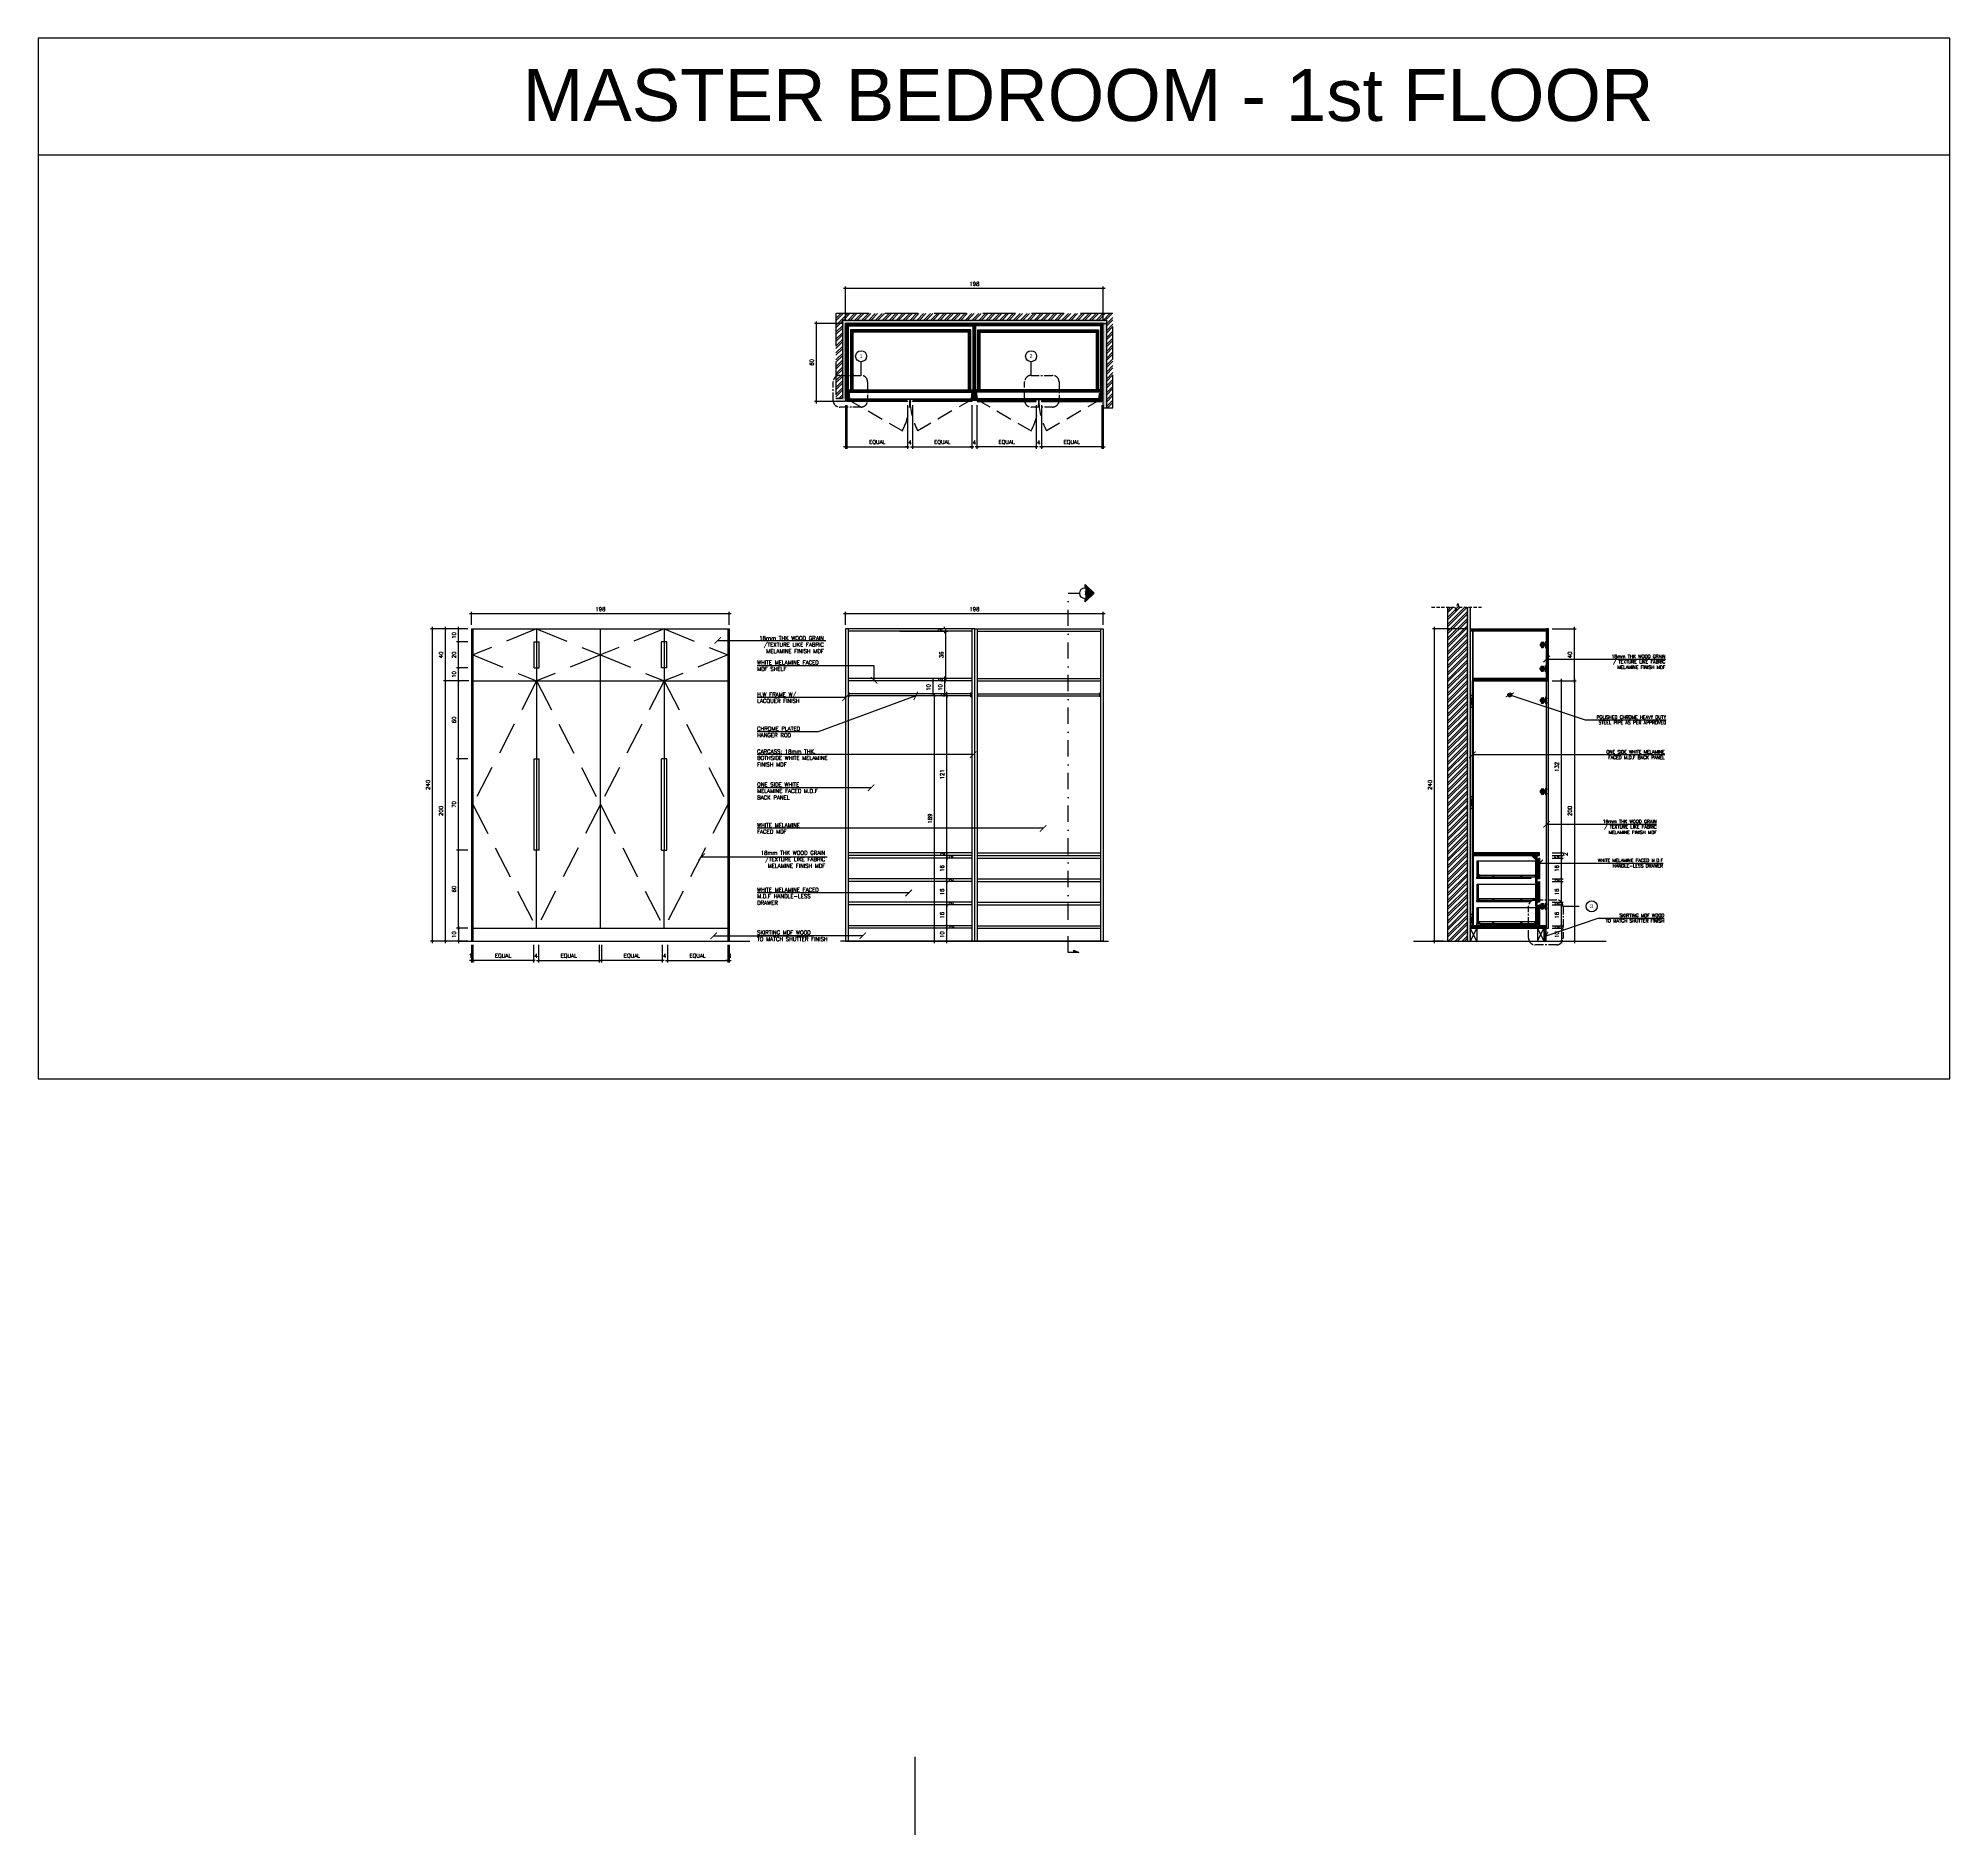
# Model space of a CAD drawing. Header units: centimetres. Extents: x -1287 to 4833, y -4090 to 0.
# Drawn here: x 0 to 1469, y -2981 to -1600 of the extents above; entities that cross this region are included whole.
import ezdxf
from ezdxf.enums import TextEntityAlignment as Align

# ---------------------------------------------------------------- set-up
doc = ezdxf.new("R2010")
doc.units = ezdxf.units.CM
doc.header["$LTSCALE"] = 100
doc.header["$MEASUREMENT"] = 0
for name, pattern in [('CENTER', [2, 1.25, -0.25, 0.25, -0.25]), ('DASHDOT', [1, 0.5, -0.25, 0, -0.25]), ('HIDDEN', [0.375, 0.25, -0.125])]:
    doc.linetypes.add(name, pattern=pattern)
for name, color, linetype in [('CABINET', 4, 'Continuous'), ('DIM IN', 1, 'Continuous'), ('HATCH', 1, 'Continuous'), ('HIDDEN', 8, 'HIDDEN'), ('ID_TitleBlock-Text', 3, 'Continuous'), ('PLASTER', 8, 'Continuous'), ('SECTION LINE', 6, 'DASHDOT'), ('TEXT', 3, 'Continuous'), ('WALL SECTION Y-Y FOR XREF$0$TEXT', 3, 'Continuous'), ('WALL-01', 7, 'Continuous'), ('WALL-03', 2, 'Continuous'), ('WALL-04', 1, 'Continuous')]:
    doc.layers.add(name, color=color, linetype=linetype)
doc.styles.add('ART', font='arial.ttf')
doc.styles.add('ROMANS', font='romans')
doc.styles.add('WALL SECTION Y-Y FOR XREF$0$ART', font='arial.ttf')
doc.styles.add('WALL SECTION Y-Y FOR XREF$0$PL18', font='romans.shx', dxfattribs={"height": 18})
doc.dimstyles.new('AS-17-100', dxfattribs={"dimtxt": 10, "dimasz": 5, "dimexe": 10, "dimexo": 10, "dimgap": 6, "dimtad": 1, "dimtoh": 1, "dimdec": 0, "dimdsep": 46, "dimtxsty": 'ROMANS', "dimblk1": 'ARCHTICK', "dimblk2": 'ARCHTICK', "dimsah": 1, "dimcen": 25, "dimdle": 10, "dimclrd": 1, "dimclre": 1, "dimclrt": 2, "dimadec": 0, "dimazin": 0, "dimtfac": 1, "dimtdec": 0, "dimtofl": 0, "dimtmove": 2, "dimatfit": 3, "dimldrblk": 'ARCHTICK', "dimfxl": 1, "dimtolj": 1, "dimtzin": 0, "dimarcsym": 0})
doc.dimstyles.new('WALL SECTION Y-Y FOR XREF$0$18-MH-100', dxfattribs={"dimtxt": 18, "dimasz": 12, "dimexe": 15, "dimexo": 15, "dimgap": 6, "dimtad": 1, "dimtoh": 1, "dimdec": 0, "dimzin": 0, "dimdsep": 46, "dimtxsty": 'WALL SECTION Y-Y FOR XREF$0$PL18', "dimblk1": 'WALL SECTION Y-Y FOR XREF$0$_ARCHTICK', "dimblk2": 'WALL SECTION Y-Y FOR XREF$0$_ARCHTICK', "dimsah": 1, "dimcen": 25, "dimdle": 15, "dimclrd": 1, "dimclre": 1, "dimclrt": 2, "dimadec": 0, "dimazin": 0, "dimtfac": 1, "dimtdec": 0, "dimtmove": 2, "dimatfit": 3, "dimldrblk": 'WALL SECTION Y-Y FOR XREF$0$_ARCHTICK', "dimfxl": 1, "dimtolj": 1, "dimtzin": 0, "dimarcsym": 0})
pattern_1 = [(180, (-10.9203, 0), (2e-16, 1.5), [2.5, -0.5]), (180, (-10.4203, 0.5), (2e-16, 1.5), [1.5, -0.375, 0.75, -0.375]), (180, (-9.6703, 1), (2e-16, 1.5), [2.5, -0.5])]
pattern_2 = [(180, (-11.9203, 0), (2e-16, 1.5), [2.5, -0.5]), (180, (-11.4203, 0.5), (2e-16, 1.5), [1.5, -0.375, 0.75, -0.375]), (180, (-10.6703, 1), (2e-16, 1.5), [2.5, -0.5])]
pattern_3 = [(180, (518.9876, -1696.143), (2e-16, 1.5), [2.5, -0.5]), (180, (519.4876, -1695.643), (2e-16, 1.5), [1.5, -0.375, 0.75, -0.375]), (180, (520.2376, -1695.143), (2e-16, 1.5), [2.5, -0.5])]
pattern_4 = [(180, (518.9876, -1696.943), (2e-16, 1.5), [2.5, -0.5]), (180, (519.4876, -1696.443), (2e-16, 1.5), [1.5, -0.375, 0.75, -0.375]), (180, (520.2376, -1695.943), (2e-16, 1.5), [2.5, -0.5])]
pattern_5 = [(180, (576.6876, -1696.943), (2e-16, 1.5), [2.5, -0.5]), (180, (577.1876, -1696.443), (2e-16, 1.5), [1.5, -0.375, 0.75, -0.375]), (180, (577.9376, -1695.943), (2e-16, 1.5), [2.5, -0.5])]
pattern_6 = [(180, (748.0618, -1074.8663), (2e-16, 1.5), [2.5, -0.5]), (180, (748.5618, -1074.3663), (2e-16, 1.5), [1.5, -0.375, 0.75, -0.375]), (180, (749.3118, -1073.8663), (2e-16, 1.5), [2.5, -0.5])]
pattern_7 = [(180, (748.0618, -1054.8663), (2e-16, 1.5), [2.5, -0.5]), (180, (748.5618, -1054.3663), (2e-16, 1.5), [1.5, -0.375, 0.75, -0.375]), (180, (749.3118, -1053.8663), (2e-16, 1.5), [2.5, -0.5])]
pattern_8 = [(180, (748.0618, -1055.2663), (2e-16, 1.5), [2.5, -0.5]), (180, (748.5618, -1054.7663), (2e-16, 1.5), [1.5, -0.375, 0.75, -0.375]), (180, (749.3118, -1054.2663), (2e-16, 1.5), [2.5, -0.5])]

# ---------------------------------------------------------------- blocks, each defined once
blk = doc.blocks.new('_ARCHTICK')
at = {"color": 0, "linetype": 'ByBlock', "const_width": 0.15}
blk.add_lwpolyline([(-0.5, -0.5), (0.5, 0.5)], dxfattribs=at)
blk = doc.blocks.new('*D279')
at = {"layer": 'Defpoints', "color": 0, "transparency": 16777216}
for p in [(620.6, -1819.2), (598.1, -1879.2), (621.6, -1879.2)]:
    blk.add_point(p, dxfattribs=at)
at = {"layer": 'DIM IN', "color": 1, "lineweight": -2, "transparency": 16777216}
for p, q in [((617.6, -1819.2), (596.6, -1819.2)), ((598.1, -1817.7), (598.1, -1880.7)), ((618.6, -1879.2), (596.6, -1879.2))]:
    blk.add_line(p, q, dxfattribs=at)
at = {"layer": 'DIM IN', "color": 1, "lineweight": -2, "transparency": 16777216, "xscale": 1.5, "yscale": 1.5, "zscale": 1.5}
for p, rotation in [((598.1, -1819.2), 90), ((598.1, -1879.2), 270)]:
    blk.add_blockref('_ARCHTICK', p, dxfattribs=dict(at, rotation=rotation))
at = {"layer": 'DIM IN', "color": 2, "transparency": 16777216, "insert": (594.6, -1849.2), "char_height": 3, "attachment_point": 5, "rotation": 90, "style": 'ROMANS'}
blk.add_mtext('\\A1;60', dxfattribs=at)
blk = doc.blocks.new('*D280')
at = {"layer": 'Defpoints', "color": 0, "transparency": 16777216}
for p in [(620.6, -1879.2), (621.6, -1879.2), (621.6, -1914.2)]:
    blk.add_point(p, dxfattribs=at)
at = {"layer": 'DIM IN', "color": 1, "lineweight": -2, "transparency": 16777216}
for p, q in [((620.6, -1882.2), (620.6, -1915.7)), ((621.6, -1882.2), (621.6, -1915.7)), ((620.6, -1914.2), (619.1, -1914.2)), ((621.6, -1914.2), (623.1, -1914.2))]:
    blk.add_line(p, q, dxfattribs=at)
at = {"layer": 'DIM IN', "color": 1, "lineweight": -2, "transparency": 16777216, "xscale": 1.5, "yscale": 1.5, "zscale": 1.5}
blk.add_blockref('_ARCHTICK', (620.6, -1914.2), dxfattribs=at)
at = {"layer": 'DIM IN', "color": 1, "lineweight": -2, "transparency": 16777216, "xscale": 1.5, "yscale": 1.5, "zscale": 1.5, "rotation": 180}
blk.add_blockref('_ARCHTICK', (621.6, -1914.2), dxfattribs=at)
at = {"layer": 'DIM IN', "color": 2, "transparency": 16777216, "insert": (621.1, -1911.5), "char_height": 3, "attachment_point": 5, "style": 'ROMANS'}
blk.add_mtext('\\A1;1', dxfattribs=at)
blk = doc.blocks.new('*D281')
at = {"layer": 'Defpoints', "color": 0, "transparency": 16777216}
for p in [(621.6, -1879.2), (668.1, -1879.2), (668.1, -1914.2)]:
    blk.add_point(p, dxfattribs=at)
at = {"layer": 'DIM IN', "color": 1, "lineweight": -2, "transparency": 16777216}
for p, q in [((621.6, -1882.2), (621.6, -1915.7)), ((668.1, -1882.2), (668.1, -1915.7)), ((620.1, -1914.2), (669.6, -1914.2))]:
    blk.add_line(p, q, dxfattribs=at)
at = {"layer": 'DIM IN', "color": 1, "lineweight": -2, "transparency": 16777216, "xscale": 1.5, "yscale": 1.5, "zscale": 1.5, "rotation": 180}
blk.add_blockref('_ARCHTICK', (621.6, -1914.2), dxfattribs=at)
at = {"layer": 'DIM IN', "color": 1, "lineweight": -2, "transparency": 16777216, "xscale": 1.5, "yscale": 1.5, "zscale": 1.5}
blk.add_blockref('_ARCHTICK', (668.1, -1914.2), dxfattribs=at)
at = {"layer": 'DIM IN', "color": 2, "transparency": 16777216, "insert": (644.9, -1910.6), "char_height": 3, "attachment_point": 5, "style": 'ROMANS'}
blk.add_mtext('\\A1;EQUAL', dxfattribs=at)
blk = doc.blocks.new('*D282')
at = {"layer": 'Defpoints', "color": 0, "transparency": 16777216}
for p in [(668.1, -1879.2), (672.1, -1879.2), (672.1, -1914.2)]:
    blk.add_point(p, dxfattribs=at)
at = {"layer": 'DIM IN', "color": 1, "lineweight": -2, "transparency": 16777216}
for p, q in [((668.1, -1882.2), (668.1, -1915.7)), ((672.1, -1882.2), (672.1, -1915.7)), ((668.1, -1914.2), (666.6, -1914.2)), ((672.1, -1914.2), (673.6, -1914.2))]:
    blk.add_line(p, q, dxfattribs=at)
at = {"layer": 'DIM IN', "color": 1, "lineweight": -2, "transparency": 16777216, "xscale": 1.5, "yscale": 1.5, "zscale": 1.5}
blk.add_blockref('_ARCHTICK', (668.1, -1914.2), dxfattribs=at)
at = {"layer": 'DIM IN', "color": 1, "lineweight": -2, "transparency": 16777216, "xscale": 1.5, "yscale": 1.5, "zscale": 1.5, "rotation": 180}
blk.add_blockref('_ARCHTICK', (672.1, -1914.2), dxfattribs=at)
at = {"layer": 'DIM IN', "color": 2, "transparency": 16777216, "insert": (670.1, -1910.8), "char_height": 3, "attachment_point": 5, "style": 'ROMANS'}
blk.add_mtext('\\A1;4', dxfattribs=at)
blk = doc.blocks.new('*D283')
at = {"layer": 'Defpoints', "color": 0, "transparency": 16777216}
for p in [(672.1, -1879.2), (717.6, -1879.2), (717.6, -1914.2)]:
    blk.add_point(p, dxfattribs=at)
at = {"layer": 'DIM IN', "color": 1, "lineweight": -2, "transparency": 16777216}
for p, q in [((672.1, -1882.2), (672.1, -1915.7)), ((717.6, -1882.2), (717.6, -1915.7)), ((670.6, -1914.2), (719.1, -1914.2))]:
    blk.add_line(p, q, dxfattribs=at)
at = {"layer": 'DIM IN', "color": 1, "lineweight": -2, "transparency": 16777216, "xscale": 1.5, "yscale": 1.5, "zscale": 1.5, "rotation": 180}
blk.add_blockref('_ARCHTICK', (672.1, -1914.2), dxfattribs=at)
at = {"layer": 'DIM IN', "color": 1, "lineweight": -2, "transparency": 16777216, "xscale": 1.5, "yscale": 1.5, "zscale": 1.5}
blk.add_blockref('_ARCHTICK', (717.6, -1914.2), dxfattribs=at)
at = {"layer": 'DIM IN', "color": 2, "transparency": 16777216, "insert": (694.9, -1910.6), "char_height": 3, "attachment_point": 5, "style": 'ROMANS'}
blk.add_mtext('\\A1;EQUAL', dxfattribs=at)
blk = doc.blocks.new('*D109')
at = {"layer": 'Defpoints', "color": 0, "transparency": 16777216}
for p in [(717.6, -1879.2), (721.6, -1879.2), (721.6, -1914.2)]:
    blk.add_point(p, dxfattribs=at)
at = {"layer": 'DIM IN', "color": 1, "lineweight": -2, "transparency": 16777216}
for p, q in [((717.6, -1882.2), (717.6, -1915.7)), ((721.6, -1882.2), (721.6, -1915.7)), ((717.6, -1914.2), (716.1, -1914.2)), ((721.6, -1914.2), (723.1, -1914.2))]:
    blk.add_line(p, q, dxfattribs=at)
at = {"layer": 'DIM IN', "color": 1, "lineweight": -2, "transparency": 16777216, "xscale": 1.5, "yscale": 1.5, "zscale": 1.5}
blk.add_blockref('_ARCHTICK', (717.6, -1914.2), dxfattribs=at)
at = {"layer": 'DIM IN', "color": 1, "lineweight": -2, "transparency": 16777216, "xscale": 1.5, "yscale": 1.5, "zscale": 1.5, "rotation": 180}
blk.add_blockref('_ARCHTICK', (721.6, -1914.2), dxfattribs=at)
at = {"layer": 'DIM IN', "color": 2, "transparency": 16777216, "insert": (719.6, -1910.8), "char_height": 3, "attachment_point": 5, "style": 'ROMANS'}
blk.add_mtext('\\A1;4', dxfattribs=at)
blk = doc.blocks.new('*D110')
at = {"layer": 'Defpoints', "color": 0, "transparency": 16777216}
for p in [(313.1, -2094.1), (333.1, -2094.1), (333.1, -2294.1)]:
    blk.add_point(p, dxfattribs=at)
at = {"layer": 'DIM IN', "color": 1, "lineweight": -2, "transparency": 16777216}
for p, q in [((330.1, -2094.1), (311.6, -2094.1)), ((313.1, -2295.6), (313.1, -2092.6)), ((330.1, -2294.1), (311.6, -2294.1))]:
    blk.add_line(p, q, dxfattribs=at)
at = {"layer": 'DIM IN', "color": 1, "lineweight": -2, "transparency": 16777216, "xscale": 1.5, "yscale": 1.5, "zscale": 1.5}
for p, rotation in [((313.1, -2094.1), 90), ((313.1, -2294.1), 270)]:
    blk.add_blockref('_ARCHTICK', p, dxfattribs=dict(at, rotation=rotation))
at = {"layer": 'DIM IN', "color": 2, "transparency": 16777216, "insert": (309.6, -2194.1), "char_height": 3, "attachment_point": 5, "rotation": 90, "style": 'ROMANS'}
blk.add_mtext('\\A1;200', dxfattribs=at)
blk = doc.blocks.new('*D111')
at = {"layer": 'Defpoints', "color": 0, "transparency": 16777216}
for p in [(323.1, -2154.1), (333.1, -2154.1), (333.1, -2224.1)]:
    blk.add_point(p, dxfattribs=at)
at = {"layer": 'DIM IN', "color": 1, "lineweight": -2, "transparency": 16777216}
for p, q in [((330.1, -2154.1), (321.6, -2154.1)), ((323.1, -2225.6), (323.1, -2152.6)), ((330.1, -2224.1), (321.6, -2224.1))]:
    blk.add_line(p, q, dxfattribs=at)
at = {"layer": 'DIM IN', "color": 1, "lineweight": -2, "transparency": 16777216, "xscale": 1.5, "yscale": 1.5, "zscale": 1.5}
for p, rotation in [((323.1, -2154.1), 90), ((323.1, -2224.1), 270)]:
    blk.add_blockref('_ARCHTICK', p, dxfattribs=dict(at, rotation=rotation))
at = {"layer": 'DIM IN', "color": 2, "transparency": 16777216, "insert": (319.6, -2189.1), "char_height": 3, "attachment_point": 5, "rotation": 90, "style": 'ROMANS'}
blk.add_mtext('\\A1;70', dxfattribs=at)
blk = doc.blocks.new('*D112')
at = {"layer": 'Defpoints', "color": 0, "transparency": 16777216}
for p in [(303.1, -2054.1), (333.1, -2054.1), (333.1, -2294.1)]:
    blk.add_point(p, dxfattribs=at)
at = {"layer": 'DIM IN', "color": 1, "lineweight": -2, "transparency": 16777216}
for p, q in [((330.1, -2054.1), (301.6, -2054.1)), ((303.1, -2295.6), (303.1, -2052.6)), ((330.1, -2294.1), (301.6, -2294.1))]:
    blk.add_line(p, q, dxfattribs=at)
at = {"layer": 'DIM IN', "color": 1, "lineweight": -2, "transparency": 16777216, "xscale": 1.5, "yscale": 1.5, "zscale": 1.5}
for p, rotation in [((303.1, -2054.1), 90), ((303.1, -2294.1), 270)]:
    blk.add_blockref('_ARCHTICK', p, dxfattribs=dict(at, rotation=rotation))
at = {"layer": 'DIM IN', "color": 2, "transparency": 16777216, "insert": (299.6, -2174.1), "char_height": 3, "attachment_point": 5, "rotation": 90, "style": 'ROMANS'}
blk.add_mtext('\\A1;240', dxfattribs=at)
blk = doc.blocks.new('*D113')
at = {"layer": 'Defpoints', "color": 0, "transparency": 16777216}
for p in [(323.1, -2224.1), (333.1, -2224.1), (333.1, -2284.1)]:
    blk.add_point(p, dxfattribs=at)
at = {"layer": 'DIM IN', "color": 1, "lineweight": -2, "transparency": 16777216}
for p, q in [((330.1, -2224.1), (321.6, -2224.1)), ((323.1, -2285.6), (323.1, -2222.6)), ((330.1, -2284.1), (321.6, -2284.1))]:
    blk.add_line(p, q, dxfattribs=at)
at = {"layer": 'DIM IN', "color": 1, "lineweight": -2, "transparency": 16777216, "xscale": 1.5, "yscale": 1.5, "zscale": 1.5}
for p, rotation in [((323.1, -2224.1), 90), ((323.1, -2284.1), 270)]:
    blk.add_blockref('_ARCHTICK', p, dxfattribs=dict(at, rotation=rotation))
at = {"layer": 'DIM IN', "color": 2, "transparency": 16777216, "insert": (319.6, -2254.1), "char_height": 3, "attachment_point": 5, "rotation": 90, "style": 'ROMANS'}
blk.add_mtext('\\A1;60', dxfattribs=at)
blk = doc.blocks.new('*D114')
at = {"layer": 'Defpoints', "color": 0, "transparency": 16777216}
for p in [(333.1, -2294.1), (334.1, -2294.1), (334.1, -2309.1)]:
    blk.add_point(p, dxfattribs=at)
at = {"layer": 'DIM IN', "color": 1, "lineweight": -2, "transparency": 16777216}
for p, q in [((333.1, -2297.1), (333.1, -2310.6)), ((334.1, -2297.1), (334.1, -2310.6)), ((333.1, -2309.1), (331.6, -2309.1)), ((334.1, -2309.1), (335.6, -2309.1))]:
    blk.add_line(p, q, dxfattribs=at)
at = {"layer": 'DIM IN', "color": 1, "lineweight": -2, "transparency": 16777216, "xscale": 1.5, "yscale": 1.5, "zscale": 1.5}
blk.add_blockref('_ARCHTICK', (333.1, -2309.1), dxfattribs=at)
at = {"layer": 'DIM IN', "color": 1, "lineweight": -2, "transparency": 16777216, "xscale": 1.5, "yscale": 1.5, "zscale": 1.5, "rotation": 180}
blk.add_blockref('_ARCHTICK', (334.1, -2309.1), dxfattribs=at)
at = {"layer": 'DIM IN', "color": 2, "transparency": 16777216, "insert": (332.3, -2305.5), "char_height": 3, "attachment_point": 5, "style": 'ROMANS'}
blk.add_mtext('\\A1;1', dxfattribs=at)
blk = doc.blocks.new('*D115')
at = {"layer": 'Defpoints', "color": 0, "transparency": 16777216}
for p in [(380.6, -2294.1), (384.6, -2294.1), (384.6, -2309.1)]:
    blk.add_point(p, dxfattribs=at)
at = {"layer": 'DIM IN', "color": 1, "lineweight": -2, "transparency": 16777216}
for p, q in [((380.6, -2297.1), (380.6, -2310.6)), ((384.6, -2297.1), (384.6, -2310.6)), ((380.6, -2309.1), (379.1, -2309.1)), ((384.6, -2309.1), (386.1, -2309.1))]:
    blk.add_line(p, q, dxfattribs=at)
at = {"layer": 'DIM IN', "color": 1, "lineweight": -2, "transparency": 16777216, "xscale": 1.5, "yscale": 1.5, "zscale": 1.5}
blk.add_blockref('_ARCHTICK', (380.6, -2309.1), dxfattribs=at)
at = {"layer": 'DIM IN', "color": 1, "lineweight": -2, "transparency": 16777216, "xscale": 1.5, "yscale": 1.5, "zscale": 1.5, "rotation": 180}
blk.add_blockref('_ARCHTICK', (384.6, -2309.1), dxfattribs=at)
at = {"layer": 'DIM IN', "color": 2, "transparency": 16777216, "insert": (382.7, -2305.5), "char_height": 3, "attachment_point": 5, "style": 'ROMANS'}
blk.add_mtext('\\A1;4', dxfattribs=at)
blk = doc.blocks.new('*D116')
at = {"layer": 'Defpoints', "color": 0, "transparency": 16777216}
for p in [(384.6, -2294.1), (431.1, -2294.1), (431.1, -2309.1)]:
    blk.add_point(p, dxfattribs=at)
at = {"layer": 'DIM IN', "color": 1, "lineweight": -2, "transparency": 16777216}
for p, q in [((384.6, -2297.1), (384.6, -2310.6)), ((431.1, -2297.1), (431.1, -2310.6)), ((383.1, -2309.1), (432.6, -2309.1))]:
    blk.add_line(p, q, dxfattribs=at)
at = {"layer": 'DIM IN', "color": 1, "lineweight": -2, "transparency": 16777216, "xscale": 1.5, "yscale": 1.5, "zscale": 1.5, "rotation": 180}
blk.add_blockref('_ARCHTICK', (384.6, -2309.1), dxfattribs=at)
at = {"layer": 'DIM IN', "color": 1, "lineweight": -2, "transparency": 16777216, "xscale": 1.5, "yscale": 1.5, "zscale": 1.5}
blk.add_blockref('_ARCHTICK', (431.1, -2309.1), dxfattribs=at)
at = {"layer": 'DIM IN', "color": 2, "transparency": 16777216, "insert": (407.8, -2305.5), "char_height": 3, "attachment_point": 5, "style": 'ROMANS'}
blk.add_mtext('\\A1;EQUAL', dxfattribs=at)
blk = doc.blocks.new('*D117')
at = {"layer": 'Defpoints', "color": 0, "transparency": 16777216}
for p in [(334.1, -2294.1), (380.6, -2294.1), (334.1, -2309.1)]:
    blk.add_point(p, dxfattribs=at)
at = {"layer": 'DIM IN', "color": 1, "lineweight": -2, "transparency": 16777216}
for p, q in [((334.1, -2297.1), (334.1, -2310.6)), ((380.6, -2297.1), (380.6, -2310.6)), ((382.1, -2309.1), (332.6, -2309.1))]:
    blk.add_line(p, q, dxfattribs=at)
at = {"layer": 'DIM IN', "color": 1, "lineweight": -2, "transparency": 16777216, "xscale": 1.5, "yscale": 1.5, "zscale": 1.5, "rotation": 180}
blk.add_blockref('_ARCHTICK', (334.1, -2309.1), dxfattribs=at)
at = {"layer": 'DIM IN', "color": 1, "lineweight": -2, "transparency": 16777216, "xscale": 1.5, "yscale": 1.5, "zscale": 1.5}
blk.add_blockref('_ARCHTICK', (380.6, -2309.1), dxfattribs=at)
at = {"layer": 'DIM IN', "color": 2, "transparency": 16777216, "insert": (357.3, -2305.5), "char_height": 3, "attachment_point": 5, "style": 'ROMANS'}
blk.add_mtext('\\A1;EQUAL', dxfattribs=at)
blk = doc.blocks.new('*D118')
at = {"layer": 'Defpoints', "color": 0, "transparency": 16777216}
for p in [(313.1, -2054.1), (333.1, -2054.1), (334.1, -2094.1)]:
    blk.add_point(p, dxfattribs=at)
at = {"layer": 'DIM IN', "color": 1, "lineweight": -2, "transparency": 16777216}
for p, q in [((330.1, -2054.1), (311.6, -2054.1)), ((313.1, -2095.6), (313.1, -2052.6)), ((331.1, -2094.1), (311.6, -2094.1))]:
    blk.add_line(p, q, dxfattribs=at)
at = {"layer": 'DIM IN', "color": 1, "lineweight": -2, "transparency": 16777216, "xscale": 1.5, "yscale": 1.5, "zscale": 1.5}
for p, rotation in [((313.1, -2054.1), 90), ((313.1, -2094.1), 270)]:
    blk.add_blockref('_ARCHTICK', p, dxfattribs=dict(at, rotation=rotation))
at = {"layer": 'DIM IN', "color": 2, "transparency": 16777216, "insert": (309.6, -2074.1), "char_height": 3, "attachment_point": 5, "rotation": 90, "style": 'ROMANS'}
blk.add_mtext('\\A1;40', dxfattribs=at)
blk = doc.blocks.new('*D119')
at = {"layer": 'Defpoints', "color": 0, "transparency": 16777216}
for p in [(333.1, -2284.1), (323.1, -2294.1), (333.1, -2294.1)]:
    blk.add_point(p, dxfattribs=at)
at = {"layer": 'DIM IN', "color": 1, "lineweight": -2, "transparency": 16777216}
for p, q in [((330.1, -2284.1), (321.6, -2284.1)), ((323.1, -2282.6), (323.1, -2295.6)), ((330.1, -2294.1), (321.6, -2294.1))]:
    blk.add_line(p, q, dxfattribs=at)
at = {"layer": 'DIM IN', "color": 1, "lineweight": -2, "transparency": 16777216, "xscale": 1.5, "yscale": 1.5, "zscale": 1.5}
for p, rotation in [((323.1, -2284.1), 90), ((323.1, -2294.1), 270)]:
    blk.add_blockref('_ARCHTICK', p, dxfattribs=dict(at, rotation=rotation))
at = {"layer": 'DIM IN', "color": 2, "transparency": 16777216, "insert": (319.6, -2289.1), "char_height": 3, "attachment_point": 5, "rotation": 90, "style": 'ROMANS'}
blk.add_mtext('\\A1;10', dxfattribs=at)
blk = doc.blocks.new('*U7')
at = {"layer": 'CABINET', "color": 8, "ltscale": 0.009}
blk.add_line((0.9, 0), (1.7, 0), dxfattribs=at)
for points in [[(0, 0), (1.6, 0), (1.6, -0.6), (0, -0.6)], [(0.5, 3.5), (0.4, 3.5), (0.4, 3.4), (0.2, 3.4), (0.2, 3.3), (0.4, 3.3), (0.4, 3.3), (0.4, 3.3), (0.5, 3.2), (0.5, 3.2), (0.5, 3.2), (0.5, 3.2), (0.5, 3.2), (0.5, 1.6), (0.5, 1.6), (0.5, 1.6), (0.5, 1.6), (0.5, 1.5), (0.4, 1.5), (0.4, 1.5), (0.4, 1.5), (0.4, 1.5), (0.4, 1.5), (0.2, 1.5), (0.2, 1.1), (0.3, 1.1), (0.3, 1.4), (0.3, 1.4), (0.3, 1.4), (0.3, 1.4), (0.3, 1.4), (0.4, 1.4), (0.4, 1.5), (0.4, 1.5), (0.4, 1.5), (0.5, 1.5), (0.5, 1.5), (0.5, 1.5), (0.5, 1.5), (0.5, 1.5), (0.5, 1.5), (0.5, 1.6), (0.5, 1.6), (0.5, 1.6)], [(0.5, 3.2), (0.5, 3.2), (0.5, 3.2), (0.5, 3.2), (0.5, 3.2), (0.4, 3.3), (0.4, 3.3), (0.4, 3.3), (0.4, 3.3), (0.4, 3.3), (0.4, 3.3), (0.2, 3.3), (0.2, 2.8), (0.3, 2.8), (0.4, 2.8), (0.4, 2.8), (0.4, 2.8), (0.4, 2.8), (0.4, 2.8), (0.4, 2.8), (0.4, 2.8), (0.4, 2.7), (0.4, 2.7), (0.4, 2.7), (0.4, 2), (0.4, 2), (0.4, 1.9), (0.4, 1.9), (0.4, 1.9), (0.4, 1.9), (0.4, 1.9), (0.4, 1.9), (0.4, 1.9), (0.4, 1.9), (0.3, 1.9), (0.2, 1.9), (0.2, 1.5), (0.4, 1.5), (0.4, 1.5), (0.4, 1.5), (0.4, 1.5), (0.4, 1.5), (0.5, 1.5), (0.5, 1.6), (0.5, 1.6), (0.5, 1.6), (0.5, 1.6)], [(0.4, 2.7), (0.4, 2.7), (0.4, 2.7), (0.4, 2.8), (0.4, 2.8), (0.4, 2.8), (0.4, 2.8), (0.4, 2.8), (0.4, 2.8), (0.4, 2.8), (0.3, 2.8), (0.2, 2.8), (0.2, 1.9), (0.3, 1.9), (0.4, 1.9), (0.4, 1.9), (0.4, 1.9), (0.4, 1.9), (0.4, 1.9), (0.4, 1.9), (0.4, 1.9), (0.4, 1.9), (0.4, 2), (0.4, 2)], [(1.1, 4), (0.6, 4), (0.6, 4), (0.6, 4), (0.6, 4), (0.6, 4), (0.6, 4), (0.6, 4), (0.6, 4), (0.5, 3.9), (0.5, 3.9), (0.5, 1.6), (0.5, 1.6), (0.5, 1.6), (0.5, 1.6), (0.5, 1.5), (0.5, 1.5), (0.5, 1.5), (0.5, 1.5), (0.5, 1.5), (0.5, 1.5), (0.4, 1.5), (0.4, 1.5), (0.4, 1.5), (0.4, 1.4), (0.3, 1.4), (0.3, 1.4), (0.3, 1.4), (0.3, 1.4), (0.3, 1.4), (0.3, 1.4), (0.3, 1.4), (0.3, 0.4), (0.3, 0.4), (0.3, 0.4), (0.3, 0.4), (0.3, 0.3), (0.3, 0.3), (0.3, 0.3), (0.4, 0.3), (0.4, 0.2), (0.4, 0.2), (0.4, 0.2), (0.7, 0.2), (1, 0.2), (1, 0.2), (1.5, 0.2), (1.5, 0.4), (1.5, 0.4), (1.5, 0.4), (1.5, 0.4), (1.5, 0.5), (1.5, 0.5), (1.5, 0.5), (1.5, 0.5), (1.5, 0.6), (1.4, 0.6), (1.4, 0.6), (1.4, 0.6), (1.4, 0.7), (1.4, 0.7), (1.3, 0.7), (1.3, 0.7), (1.3, 0.8), (1.3, 0.8), (1.3, 0.9), (1.2, 0.9), (1.2, 1)], [(0.5, 3.7), (0.5, 3.7), (0.5, 3.7), (0.5, 3.7), (0.4, 3.7), (0.4, 3.7), (0.4, 3.6), (0.4, 3.6), (0.4, 3.6), (0.4, 3.6), (0.4, 3.4), (0.4, 3.4), (0.4, 3.5), (0.5, 3.5)], [(1.7, 0.1), (1.7, 0.2), (1.7, 0.2), (1.7, 0.2), (1.7, 0.2), (1.7, 0.2), (1.7, 0.2), (1, 0.2), (1, 0.2), (0.9, 0.2), (0.9, 0.2), (0.9, 0.2), (0.9, 0.2), (0.9, 0.1), (0.9, 0.1), (0.9, 0.1), (0.9, 0.1), (0.9, 0.1), (0.9, 0), (1.7, 0), (1.7, 0.1), (1.7, 0.1), (1.7, 0.1), (1.7, 0.1)]]:
    blk.add_lwpolyline(points, close=True, dxfattribs=at)
blk = doc.blocks.new('*D143')
at = {"layer": 'Defpoints', "color": 0, "transparency": 16777216}
for p in [(323.1, -2094.1), (333.1, -2094.1), (333.1, -2154.1)]:
    blk.add_point(p, dxfattribs=at)
at = {"layer": 'DIM IN', "color": 1, "lineweight": -2, "transparency": 16777216}
for p, q in [((330.1, -2094.1), (321.6, -2094.1)), ((323.1, -2155.6), (323.1, -2092.6)), ((330.1, -2154.1), (321.6, -2154.1))]:
    blk.add_line(p, q, dxfattribs=at)
at = {"layer": 'DIM IN', "color": 1, "lineweight": -2, "transparency": 16777216, "xscale": 1.5, "yscale": 1.5, "zscale": 1.5}
for p, rotation in [((323.1, -2094.1), 90), ((323.1, -2154.1), 270)]:
    blk.add_blockref('_ARCHTICK', p, dxfattribs=dict(at, rotation=rotation))
at = {"layer": 'DIM IN', "color": 2, "transparency": 16777216, "insert": (319.6, -2124.1), "char_height": 3, "attachment_point": 5, "rotation": 90, "style": 'ROMANS'}
blk.add_mtext('\\A1;60', dxfattribs=at)
blk = doc.blocks.new('*D144')
at = {"layer": 'Defpoints', "color": 0, "transparency": 16777216}
for p in [(323.1, -2084.1), (333.1, -2084.1), (333.1, -2094.1)]:
    blk.add_point(p, dxfattribs=at)
at = {"layer": 'DIM IN', "color": 1, "lineweight": -2, "transparency": 16777216}
for p, q in [((330.1, -2084.1), (321.6, -2084.1)), ((323.1, -2095.6), (323.1, -2082.6)), ((330.1, -2094.1), (321.6, -2094.1))]:
    blk.add_line(p, q, dxfattribs=at)
at = {"layer": 'DIM IN', "color": 1, "lineweight": -2, "transparency": 16777216, "xscale": 1.5, "yscale": 1.5, "zscale": 1.5}
for p, rotation in [((323.1, -2084.1), 90), ((323.1, -2094.1), 270)]:
    blk.add_blockref('_ARCHTICK', p, dxfattribs=dict(at, rotation=rotation))
at = {"layer": 'DIM IN', "color": 2, "transparency": 16777216, "insert": (319.6, -2089.1), "char_height": 3, "attachment_point": 5, "rotation": 90, "style": 'ROMANS'}
blk.add_mtext('\\A1;10', dxfattribs=at)
blk = doc.blocks.new('*D145')
at = {"layer": 'Defpoints', "color": 0, "transparency": 16777216}
for p in [(323.1, -2064.1), (333.1, -2064.1), (333.1, -2084.1)]:
    blk.add_point(p, dxfattribs=at)
at = {"layer": 'DIM IN', "color": 1, "lineweight": -2, "transparency": 16777216}
for p, q in [((330.1, -2064.1), (321.6, -2064.1)), ((323.1, -2085.6), (323.1, -2062.6)), ((330.1, -2084.1), (321.6, -2084.1))]:
    blk.add_line(p, q, dxfattribs=at)
at = {"layer": 'DIM IN', "color": 1, "lineweight": -2, "transparency": 16777216, "xscale": 1.5, "yscale": 1.5, "zscale": 1.5}
for p, rotation in [((323.1, -2064.1), 90), ((323.1, -2084.1), 270)]:
    blk.add_blockref('_ARCHTICK', p, dxfattribs=dict(at, rotation=rotation))
at = {"layer": 'DIM IN', "color": 2, "transparency": 16777216, "insert": (319.6, -2074.1), "char_height": 3, "attachment_point": 5, "rotation": 90, "style": 'ROMANS'}
blk.add_mtext('\\A1;20', dxfattribs=at)
blk = doc.blocks.new('*D296')
at = {"layer": 'Defpoints', "color": 0, "transparency": 16777216}
for p in [(323.1, -2054.1), (333.1, -2054.1), (333.1, -2064.1)]:
    blk.add_point(p, dxfattribs=at)
at = {"layer": 'DIM IN', "color": 1, "lineweight": -2, "transparency": 16777216}
for p, q in [((330.1, -2054.1), (321.6, -2054.1)), ((323.1, -2065.6), (323.1, -2052.6)), ((330.1, -2064.1), (321.6, -2064.1))]:
    blk.add_line(p, q, dxfattribs=at)
at = {"layer": 'DIM IN', "color": 1, "lineweight": -2, "transparency": 16777216, "xscale": 1.5, "yscale": 1.5, "zscale": 1.5}
for p, rotation in [((323.1, -2054.1), 90), ((323.1, -2064.1), 270)]:
    blk.add_blockref('_ARCHTICK', p, dxfattribs=dict(at, rotation=rotation))
at = {"layer": 'DIM IN', "color": 2, "transparency": 16777216, "insert": (319.6, -2059.1), "char_height": 3, "attachment_point": 5, "rotation": 90, "style": 'ROMANS'}
blk.add_mtext('\\A1;10', dxfattribs=at)
blk = doc.blocks.new('*D146')
at = {"layer": 'Defpoints', "color": 0, "transparency": 16777216}
for p in [(698.3, -2284.1), (709.8, -2284.1), (709.8, -2294.1)]:
    blk.add_point(p, dxfattribs=at)
at = {"layer": 'DIM IN', "color": 1, "lineweight": -2, "transparency": 16777216}
for p, q in [((706.8, -2284.1), (696.8, -2284.1)), ((698.3, -2295.6), (698.3, -2282.6)), ((706.8, -2294.1), (696.8, -2294.1))]:
    blk.add_line(p, q, dxfattribs=at)
at = {"layer": 'DIM IN', "color": 1, "lineweight": -2, "transparency": 16777216, "xscale": 1.5, "yscale": 1.5, "zscale": 1.5}
for p, rotation in [((698.3, -2284.1), 90), ((698.3, -2294.1), 270)]:
    blk.add_blockref('_ARCHTICK', p, dxfattribs=dict(at, rotation=rotation))
at = {"layer": 'DIM IN', "color": 2, "transparency": 16777216, "insert": (694.8, -2289.1), "char_height": 3, "attachment_point": 5, "rotation": 90, "style": 'ROMANS'}
blk.add_mtext('\\A1;10', dxfattribs=at)
blk = doc.blocks.new('*D147')
at = {"layer": 'Defpoints', "color": 0, "transparency": 16777216}
for p in [(698.3, -2266.3), (709.8, -2266.3), (709.8, -2282.3)]:
    blk.add_point(p, dxfattribs=at)
at = {"layer": 'DIM IN', "color": 1, "lineweight": -2, "transparency": 16777216}
for p, q in [((706.8, -2266.3), (696.8, -2266.3)), ((698.3, -2283.8), (698.3, -2264.8)), ((706.8, -2282.3), (696.8, -2282.3))]:
    blk.add_line(p, q, dxfattribs=at)
at = {"layer": 'DIM IN', "color": 1, "lineweight": -2, "transparency": 16777216, "xscale": 1.5, "yscale": 1.5, "zscale": 1.5}
for p, rotation in [((698.3, -2266.3), 90), ((698.3, -2282.3), 270)]:
    blk.add_blockref('_ARCHTICK', p, dxfattribs=dict(at, rotation=rotation))
at = {"layer": 'DIM IN', "color": 2, "transparency": 16777216, "insert": (694.8, -2274.3), "char_height": 3, "attachment_point": 5, "rotation": 90, "style": 'ROMANS'}
blk.add_mtext('\\A1;16', dxfattribs=at)
blk = doc.blocks.new('*D148')
at = {"layer": 'Defpoints', "color": 0, "transparency": 16777216}
for p in [(698.3, -2264.3), (709.8, -2264.3), (709.8, -2266.3)]:
    blk.add_point(p, dxfattribs=at)
at = {"layer": 'DIM IN', "color": 1, "lineweight": -2, "transparency": 16777216}
for p, q in [((698.3, -2264.3), (698.3, -2262.8)), ((706.8, -2264.3), (696.8, -2264.3)), ((706.8, -2266.3), (696.8, -2266.3)), ((698.3, -2266.3), (698.3, -2267.8))]:
    blk.add_line(p, q, dxfattribs=at)
at = {"layer": 'DIM IN', "color": 1, "lineweight": -2, "transparency": 16777216, "xscale": 1.5, "yscale": 1.5, "zscale": 1.5}
for p, rotation in [((698.3, -2264.3), 270), ((698.3, -2266.3), 90)]:
    blk.add_blockref('_ARCHTICK', p, dxfattribs=dict(at, rotation=rotation))
at = {"layer": 'DIM IN', "color": 2, "transparency": 16777216, "insert": (701.7, -2265.3), "char_height": 3, "attachment_point": 5, "rotation": 90, "style": 'ROMANS'}
blk.add_mtext('\\A1;2', dxfattribs=at)
blk = doc.blocks.new('*D149')
at = {"layer": 'Defpoints', "color": 0, "transparency": 16777216}
for p in [(698.3, -2248.3), (709.8, -2248.3), (709.8, -2264.3)]:
    blk.add_point(p, dxfattribs=at)
at = {"layer": 'DIM IN', "color": 1, "lineweight": -2, "transparency": 16777216}
for p, q in [((698.3, -2265.8), (698.3, -2246.8)), ((706.8, -2248.3), (696.8, -2248.3)), ((706.8, -2264.3), (696.8, -2264.3))]:
    blk.add_line(p, q, dxfattribs=at)
at = {"layer": 'DIM IN', "color": 1, "lineweight": -2, "transparency": 16777216, "xscale": 1.5, "yscale": 1.5, "zscale": 1.5}
for p, rotation in [((698.3, -2248.3), 90), ((698.3, -2264.3), 270)]:
    blk.add_blockref('_ARCHTICK', p, dxfattribs=dict(at, rotation=rotation))
at = {"layer": 'DIM IN', "color": 2, "transparency": 16777216, "insert": (694.8, -2256.3), "char_height": 3, "attachment_point": 5, "rotation": 90, "style": 'ROMANS'}
blk.add_mtext('\\A1;16', dxfattribs=at)
blk = doc.blocks.new('*D150')
at = {"layer": 'Defpoints', "color": 0, "transparency": 16777216}
for p in [(698.3, -2246.3), (709.8, -2246.3), (709.8, -2248.3)]:
    blk.add_point(p, dxfattribs=at)
at = {"layer": 'DIM IN', "color": 1, "lineweight": -2, "transparency": 16777216}
for p, q in [((706.8, -2246.3), (696.8, -2246.3)), ((698.3, -2246.3), (698.3, -2244.8)), ((706.8, -2248.3), (696.8, -2248.3)), ((698.3, -2248.3), (698.3, -2249.8))]:
    blk.add_line(p, q, dxfattribs=at)
at = {"layer": 'DIM IN', "color": 1, "lineweight": -2, "transparency": 16777216, "xscale": 1.5, "yscale": 1.5, "zscale": 1.5}
for p, rotation in [((698.3, -2246.3), 270), ((698.3, -2248.3), 90)]:
    blk.add_blockref('_ARCHTICK', p, dxfattribs=dict(at, rotation=rotation))
at = {"layer": 'DIM IN', "color": 2, "transparency": 16777216, "insert": (701.8, -2247.3), "char_height": 3, "attachment_point": 5, "rotation": 90, "style": 'ROMANS'}
blk.add_mtext('\\A1;2', dxfattribs=at)
blk = doc.blocks.new('*D151')
at = {"layer": 'Defpoints', "color": 0, "transparency": 16777216}
for p in [(698.3, -2230.3), (709.8, -2230.3), (709.8, -2246.3)]:
    blk.add_point(p, dxfattribs=at)
at = {"layer": 'DIM IN', "color": 1, "lineweight": -2, "transparency": 16777216}
for p, q in [((706.8, -2230.3), (696.8, -2230.3)), ((698.3, -2247.8), (698.3, -2228.8)), ((706.8, -2246.3), (696.8, -2246.3))]:
    blk.add_line(p, q, dxfattribs=at)
at = {"layer": 'DIM IN', "color": 1, "lineweight": -2, "transparency": 16777216, "xscale": 1.5, "yscale": 1.5, "zscale": 1.5}
for p, rotation in [((698.3, -2230.3), 90), ((698.3, -2246.3), 270)]:
    blk.add_blockref('_ARCHTICK', p, dxfattribs=dict(at, rotation=rotation))
at = {"layer": 'DIM IN', "color": 2, "transparency": 16777216, "insert": (694.8, -2238.3), "char_height": 3, "attachment_point": 5, "rotation": 90, "style": 'ROMANS'}
blk.add_mtext('\\A1;16', dxfattribs=at)
blk = doc.blocks.new('*D152')
at = {"layer": 'Defpoints', "color": 0, "transparency": 16777216}
for p in [(698.3, -2228.3), (709.8, -2228.3), (709.8, -2230.3)]:
    blk.add_point(p, dxfattribs=at)
at = {"layer": 'DIM IN', "color": 1, "lineweight": -2, "transparency": 16777216}
for p, q in [((706.8, -2228.3), (696.8, -2228.3)), ((706.8, -2230.3), (696.8, -2230.3)), ((698.3, -2228.3), (698.3, -2226.8)), ((698.3, -2230.3), (698.3, -2231.8))]:
    blk.add_line(p, q, dxfattribs=at)
at = {"layer": 'DIM IN', "color": 1, "lineweight": -2, "transparency": 16777216, "xscale": 1.5, "yscale": 1.5, "zscale": 1.5}
for p, rotation in [((698.3, -2228.3), 270), ((698.3, -2230.3), 90)]:
    blk.add_blockref('_ARCHTICK', p, dxfattribs=dict(at, rotation=rotation))
at = {"layer": 'DIM IN', "color": 2, "transparency": 16777216, "insert": (701.6, -2229.3), "char_height": 3, "attachment_point": 5, "rotation": 90, "style": 'ROMANS'}
blk.add_mtext('\\A1;2', dxfattribs=at)
blk = doc.blocks.new('*D153')
at = {"layer": 'Defpoints', "color": 0, "transparency": 16777216}
for p in [(698.3, -2226.3), (709.8, -2226.3), (709.8, -2228.3)]:
    blk.add_point(p, dxfattribs=at)
at = {"layer": 'DIM IN', "color": 1, "lineweight": -2, "transparency": 16777216}
for p, q in [((706.8, -2226.3), (696.8, -2226.3)), ((706.8, -2228.3), (696.8, -2228.3)), ((698.3, -2226.3), (698.3, -2224.8)), ((698.3, -2228.3), (698.3, -2229.8))]:
    blk.add_line(p, q, dxfattribs=at)
at = {"layer": 'DIM IN', "color": 1, "lineweight": -2, "transparency": 16777216, "xscale": 1.5, "yscale": 1.5, "zscale": 1.5}
for p, rotation in [((698.3, -2226.3), 270), ((698.3, -2228.3), 90)]:
    blk.add_blockref('_ARCHTICK', p, dxfattribs=dict(at, rotation=rotation))
at = {"layer": 'DIM IN', "color": 2, "transparency": 16777216, "insert": (695.2, -2227.3), "char_height": 3, "attachment_point": 5, "rotation": 90, "style": 'ROMANS'}
blk.add_mtext('\\A1;2', dxfattribs=at)
blk = doc.blocks.new('*D154')
at = {"layer": 'Defpoints', "color": 0, "transparency": 16777216}
for p in [(698.3, -2282.3), (709.8, -2282.3), (709.8, -2284.1)]:
    blk.add_point(p, dxfattribs=at)
at = {"layer": 'DIM IN', "color": 1, "lineweight": -2, "transparency": 16777216}
for p, q in [((706.8, -2282.3), (696.8, -2282.3)), ((706.8, -2284.1), (696.8, -2284.1)), ((698.3, -2282.3), (698.3, -2280.8)), ((698.3, -2284.1), (698.3, -2285.6))]:
    blk.add_line(p, q, dxfattribs=at)
at = {"layer": 'DIM IN', "color": 1, "lineweight": -2, "transparency": 16777216, "xscale": 1.5, "yscale": 1.5, "zscale": 1.5}
for p, rotation in [((698.3, -2282.3), 270), ((698.3, -2284.1), 90)]:
    blk.add_blockref('_ARCHTICK', p, dxfattribs=dict(at, rotation=rotation))
at = {"layer": 'DIM IN', "color": 2, "transparency": 16777216, "insert": (702.2, -2283.2), "char_height": 3, "attachment_point": 5, "rotation": 90, "style": 'ROMANS'}
blk.add_mtext('\\A1;2', dxfattribs=at)
blk = doc.blocks.new('*D155')
at = {"layer": 'Defpoints', "color": 0, "transparency": 16777216}
for p in [(698.3, -2105.6), (698.3, -2105.6), (699.8, -2226.3)]:
    blk.add_point(p, dxfattribs=at)
at = {"layer": 'DIM IN', "color": 1, "lineweight": -2, "transparency": 16777216}
for p, q in [((695.3, -2105.6), (696.8, -2105.6)), ((698.3, -2227.8), (698.3, -2104.1))]:
    blk.add_line(p, q, dxfattribs=at)
at = {"layer": 'DIM IN', "color": 1, "lineweight": -2, "transparency": 16777216, "xscale": 1.5, "yscale": 1.5, "zscale": 1.5}
for p, rotation in [((698.3, -2105.6), 90), ((698.3, -2226.3), 270)]:
    blk.add_blockref('_ARCHTICK', p, dxfattribs=dict(at, rotation=rotation))
at = {"layer": 'DIM IN', "color": 2, "transparency": 16777216, "insert": (694.8, -2166), "char_height": 3, "attachment_point": 5, "rotation": 90, "style": 'ROMANS'}
blk.add_mtext('\\A1;121', dxfattribs=at)
blk = doc.blocks.new('*D156')
at = {"layer": 'Defpoints', "color": 0, "transparency": 16777216}
for p in [(698.3, -2104.1), (698.3, -2105.6), (712.7, -2104.1)]:
    blk.add_point(p, dxfattribs=at)
at = {"layer": 'DIM IN', "color": 1, "lineweight": -2, "transparency": 16777216}
for p, q in [((695.3, -2105.6), (696.8, -2105.6)), ((709.7, -2104.1), (696.8, -2104.1)), ((698.3, -2104.1), (698.3, -2102.6)), ((698.3, -2105.6), (698.3, -2107.1))]:
    blk.add_line(p, q, dxfattribs=at)
at = {"layer": 'DIM IN', "color": 1, "lineweight": -2, "transparency": 16777216, "xscale": 1.5, "yscale": 1.5, "zscale": 1.5}
for p, rotation in [((698.3, -2104.1), 270), ((698.3, -2105.6), 90)]:
    blk.add_blockref('_ARCHTICK', p, dxfattribs=dict(at, rotation=rotation))
at = {"layer": 'DIM IN', "color": 2, "transparency": 16777216, "insert": (695.6, -2104.5), "char_height": 3, "attachment_point": 5, "rotation": 90, "style": 'ROMANS'}
blk.add_mtext('\\A1;2', dxfattribs=at)
blk = doc.blocks.new('*D157')
at = {"layer": 'Defpoints', "color": 0, "transparency": 16777216}
for p in [(689, -2105.6), (698.3, -2105.6), (698.3, -2294.1)]:
    blk.add_point(p, dxfattribs=at)
at = {"layer": 'DIM IN', "color": 1, "lineweight": -2, "transparency": 16777216}
for p, q in [((695.3, -2105.6), (687.5, -2105.6)), ((689, -2295.6), (689, -2104.1)), ((695.3, -2294.1), (687.5, -2294.1))]:
    blk.add_line(p, q, dxfattribs=at)
at = {"layer": 'DIM IN', "color": 1, "lineweight": -2, "transparency": 16777216, "xscale": 1.5, "yscale": 1.5, "zscale": 1.5}
for p, rotation in [((689, -2105.6), 90), ((689, -2294.1), 270)]:
    blk.add_blockref('_ARCHTICK', p, dxfattribs=dict(at, rotation=rotation))
at = {"layer": 'DIM IN', "color": 2, "transparency": 16777216, "insert": (685.5, -2199.9), "char_height": 3, "attachment_point": 5, "rotation": 90, "style": 'ROMANS'}
blk.add_mtext('\\A1;189', dxfattribs=at)
blk = doc.blocks.new('*D297')
at = {"layer": 'Defpoints', "color": 0, "transparency": 16777216}
for p in [(687.8, -2094.1), (687.8, -2094.1), (689, -2104.1)]:
    blk.add_point(p, dxfattribs=at)
at = {"layer": 'DIM IN', "color": 1, "lineweight": -2, "transparency": 16777216}
for p, q in [((687.8, -2105.6), (687.8, -2092.6)), ((690.8, -2094.1), (689.3, -2094.1)), ((686, -2104.1), (686.3, -2104.1))]:
    blk.add_line(p, q, dxfattribs=at)
at = {"layer": 'DIM IN', "color": 1, "lineweight": -2, "transparency": 16777216, "xscale": 1.5, "yscale": 1.5, "zscale": 1.5}
for p, rotation in [((687.8, -2094.1), 90), ((687.8, -2104.1), 270)]:
    blk.add_blockref('_ARCHTICK', p, dxfattribs=dict(at, rotation=rotation))
at = {"layer": 'DIM IN', "color": 2, "transparency": 16777216, "insert": (684.3, -2099.1), "char_height": 3, "attachment_point": 5, "rotation": 90, "style": 'ROMANS'}
blk.add_mtext('\\A1;10', dxfattribs=at)
blk = doc.blocks.new('*D298')
at = {"layer": 'Defpoints', "color": 0, "transparency": 16777216}
for p in [(696.9, -2094.1), (696.9, -2094.1), (712.7, -2104.1)]:
    blk.add_point(p, dxfattribs=at)
at = {"layer": 'DIM IN', "color": 1, "lineweight": -2, "transparency": 16777216}
for p, q in [((693.9, -2094.1), (695.4, -2094.1)), ((696.9, -2105.6), (696.9, -2092.6)), ((709.7, -2104.1), (695.4, -2104.1))]:
    blk.add_line(p, q, dxfattribs=at)
at = {"layer": 'DIM IN', "color": 1, "lineweight": -2, "transparency": 16777216, "xscale": 1.5, "yscale": 1.5, "zscale": 1.5}
for p, rotation in [((696.9, -2094.1), 90), ((696.9, -2104.1), 270)]:
    blk.add_blockref('_ARCHTICK', p, dxfattribs=dict(at, rotation=rotation))
at = {"layer": 'DIM IN', "color": 2, "transparency": 16777216, "insert": (693.4, -2099.1), "char_height": 3, "attachment_point": 5, "rotation": 90, "style": 'ROMANS'}
blk.add_mtext('\\A1;10', dxfattribs=at)
blk = doc.blocks.new('*D299')
at = {"layer": 'Defpoints', "color": 0, "transparency": 16777216}
for p in [(696.9, -2092.3), (696.9, -2094.1), (699, -2092.3)]:
    blk.add_point(p, dxfattribs=at)
at = {"layer": 'DIM IN', "color": 1, "lineweight": -2, "transparency": 16777216}
for p, q in [((693.9, -2094.1), (695.4, -2094.1)), ((696, -2092.3), (695.4, -2092.3)), ((696.9, -2092.3), (696.9, -2090.8)), ((696.9, -2094.1), (696.9, -2095.6))]:
    blk.add_line(p, q, dxfattribs=at)
at = {"layer": 'DIM IN', "color": 1, "lineweight": -2, "transparency": 16777216, "xscale": 1.5, "yscale": 1.5, "zscale": 1.5}
for p, rotation in [((696.9, -2092.3), 270), ((696.9, -2094.1), 90)]:
    blk.add_blockref('_ARCHTICK', p, dxfattribs=dict(at, rotation=rotation))
at = {"layer": 'DIM IN', "color": 2, "transparency": 16777216, "insert": (693.6, -2093.2), "char_height": 3, "attachment_point": 5, "rotation": 90, "style": 'ROMANS'}
blk.add_mtext('\\A1;2', dxfattribs=at)
blk = doc.blocks.new('*D300')
at = {"layer": 'Defpoints', "color": 0, "transparency": 16777216}
for p in [(659.3, -2055.9), (697.7, -2055.9), (699, -2092.3)]:
    blk.add_point(p, dxfattribs=at)
at = {"layer": 'DIM IN', "color": 1, "lineweight": -2, "transparency": 16777216}
for p, q in [((662.3, -2055.9), (699.2, -2055.9)), ((697.7, -2093.8), (697.7, -2054.4)), ((696, -2092.3), (696.2, -2092.3))]:
    blk.add_line(p, q, dxfattribs=at)
at = {"layer": 'DIM IN', "color": 1, "lineweight": -2, "transparency": 16777216, "xscale": 1.5, "yscale": 1.5, "zscale": 1.5}
for p, rotation in [((697.7, -2055.9), 90), ((697.7, -2092.3), 270)]:
    blk.add_blockref('_ARCHTICK', p, dxfattribs=dict(at, rotation=rotation))
at = {"layer": 'DIM IN', "color": 2, "transparency": 16777216, "insert": (694.2, -2074.1), "char_height": 3, "attachment_point": 5, "rotation": 90, "style": 'ROMANS'}
blk.add_mtext('\\A1;36', dxfattribs=at)
blk = doc.blocks.new('*D301')
at = {"layer": 'Defpoints', "color": 0, "transparency": 16777216}
for p in [(659.3, -2055.9), (696.7, -2054.1), (717.6, -2054.1)]:
    blk.add_point(p, dxfattribs=at)
at = {"layer": 'DIM IN', "color": 1, "lineweight": -2, "transparency": 16777216}
for p, q in [((662.3, -2055.9), (698.2, -2055.9)), ((714.6, -2054.1), (695.2, -2054.1)), ((696.7, -2054.1), (696.7, -2052.6)), ((696.7, -2055.9), (696.7, -2057.4))]:
    blk.add_line(p, q, dxfattribs=at)
at = {"layer": 'DIM IN', "color": 1, "lineweight": -2, "transparency": 16777216, "xscale": 1.5, "yscale": 1.5, "zscale": 1.5}
for p, rotation in [((696.7, -2054.1), 270), ((696.7, -2055.9), 90)]:
    blk.add_blockref('_ARCHTICK', p, dxfattribs=dict(at, rotation=rotation))
at = {"layer": 'DIM IN', "color": 2, "transparency": 16777216, "insert": (693.2, -2055), "char_height": 3, "attachment_point": 5, "rotation": 90, "style": 'ROMANS'}
blk.add_mtext('\\A1;2', dxfattribs=at)
blk = doc.blocks.new('WALL SECTION Y-Y FOR XREF$0$_ARCHTICK')
at = {"color": 0, "linetype": 'ByBlock', "const_width": 0.15}
blk.add_lwpolyline([(-0.5, -0.5), (0.5, 0.5)], dxfattribs=at)
blk = doc.blocks.new('*D302')
at = {"layer": 'Defpoints', "color": 0, "transparency": 16777216}
for p in [(1160.8, -2284.1), (1160.8, -2294.1), (1170.8, -2294.1)]:
    blk.add_point(p, dxfattribs=at)
at = {"layer": 'DIM IN', "color": 1, "lineweight": -2, "transparency": 16777216}
for p, q in [((1163.8, -2284.1), (1172.3, -2284.1)), ((1170.8, -2282.6), (1170.8, -2295.6)), ((1163.8, -2294.1), (1172.3, -2294.1))]:
    blk.add_line(p, q, dxfattribs=at)
at = {"layer": 'DIM IN', "color": 1, "lineweight": -2, "transparency": 16777216, "xscale": 1.5, "yscale": 1.5, "zscale": 1.5}
for p, rotation in [((1170.8, -2284.1), 90), ((1170.8, -2294.1), 270)]:
    blk.add_blockref('_ARCHTICK', p, dxfattribs=dict(at, rotation=rotation))
at = {"layer": 'DIM IN', "color": 2, "transparency": 16777216, "insert": (1167.3, -2289.1), "char_height": 3, "attachment_point": 5, "rotation": 90, "style": 'ROMANS'}
blk.add_mtext('\\A1;10', dxfattribs=at)
blk = doc.blocks.new('*D303')
at = {"layer": 'Defpoints', "color": 0, "transparency": 16777216}
for p in [(1160.8, -2282.3), (1160.8, -2284.1), (1170.8, -2282.3)]:
    blk.add_point(p, dxfattribs=at)
at = {"layer": 'DIM IN', "color": 1, "lineweight": -2, "transparency": 16777216}
for p, q in [((1163.8, -2282.3), (1172.3, -2282.3)), ((1163.8, -2284.1), (1172.3, -2284.1)), ((1170.8, -2282.3), (1170.8, -2280.8)), ((1170.8, -2284.1), (1170.8, -2285.6))]:
    blk.add_line(p, q, dxfattribs=at)
at = {"layer": 'DIM IN', "color": 1, "lineweight": -2, "transparency": 16777216, "xscale": 1.5, "yscale": 1.5, "zscale": 1.5}
for p, rotation in [((1170.8, -2282.3), 270), ((1170.8, -2284.1), 90)]:
    blk.add_blockref('_ARCHTICK', p, dxfattribs=dict(at, rotation=rotation))
at = {"layer": 'DIM IN', "color": 2, "transparency": 16777216, "insert": (1167.5, -2283.2), "char_height": 3, "attachment_point": 5, "rotation": 90, "style": 'ROMANS'}
blk.add_mtext('\\A1;2', dxfattribs=at)
blk = doc.blocks.new('*D158')
at = {"layer": 'Defpoints', "color": 0, "transparency": 16777216}
for p in [(1160.8, -2266.3), (1170.8, -2266.3), (1160.8, -2282.3)]:
    blk.add_point(p, dxfattribs=at)
at = {"layer": 'DIM IN', "color": 1, "lineweight": -2, "transparency": 16777216}
for p, q in [((1163.8, -2266.3), (1172.3, -2266.3)), ((1170.8, -2283.8), (1170.8, -2264.8)), ((1163.8, -2282.3), (1172.3, -2282.3))]:
    blk.add_line(p, q, dxfattribs=at)
at = {"layer": 'DIM IN', "color": 1, "lineweight": -2, "transparency": 16777216, "xscale": 1.5, "yscale": 1.5, "zscale": 1.5}
for p, rotation in [((1170.8, -2266.3), 90), ((1170.8, -2282.3), 270)]:
    blk.add_blockref('_ARCHTICK', p, dxfattribs=dict(at, rotation=rotation))
at = {"layer": 'DIM IN', "color": 2, "transparency": 16777216, "insert": (1167.3, -2274.3), "char_height": 3, "attachment_point": 5, "rotation": 90, "style": 'ROMANS'}
blk.add_mtext('\\A1;16', dxfattribs=at)
blk = doc.blocks.new('*D159')
at = {"layer": 'Defpoints', "color": 0, "transparency": 16777216}
for p in [(1160.8, -2264.3), (1160.8, -2266.3), (1170.8, -2264.3)]:
    blk.add_point(p, dxfattribs=at)
at = {"layer": 'DIM IN', "color": 1, "lineweight": -2, "transparency": 16777216}
for p, q in [((1170.8, -2264.3), (1170.8, -2262.8)), ((1163.8, -2264.3), (1172.3, -2264.3)), ((1163.8, -2266.3), (1172.3, -2266.3)), ((1170.8, -2266.3), (1170.8, -2267.8))]:
    blk.add_line(p, q, dxfattribs=at)
at = {"layer": 'DIM IN', "color": 1, "lineweight": -2, "transparency": 16777216, "xscale": 1.5, "yscale": 1.5, "zscale": 1.5}
for p, rotation in [((1170.8, -2264.3), 270), ((1170.8, -2266.3), 90)]:
    blk.add_blockref('_ARCHTICK', p, dxfattribs=dict(at, rotation=rotation))
at = {"layer": 'DIM IN', "color": 2, "transparency": 16777216, "insert": (1167.5, -2265.3), "char_height": 3, "attachment_point": 5, "rotation": 90, "style": 'ROMANS'}
blk.add_mtext('\\A1;2', dxfattribs=at)
blk = doc.blocks.new('*D160')
at = {"layer": 'Defpoints', "color": 0, "transparency": 16777216}
for p in [(1160.8, -2248.3), (1170.8, -2248.3), (1160.8, -2264.3)]:
    blk.add_point(p, dxfattribs=at)
at = {"layer": 'DIM IN', "color": 1, "lineweight": -2, "transparency": 16777216}
for p, q in [((1170.8, -2265.8), (1170.8, -2246.8)), ((1163.8, -2248.3), (1172.3, -2248.3)), ((1163.8, -2264.3), (1172.3, -2264.3))]:
    blk.add_line(p, q, dxfattribs=at)
at = {"layer": 'DIM IN', "color": 1, "lineweight": -2, "transparency": 16777216, "xscale": 1.5, "yscale": 1.5, "zscale": 1.5}
for p, rotation in [((1170.8, -2248.3), 90), ((1170.8, -2264.3), 270)]:
    blk.add_blockref('_ARCHTICK', p, dxfattribs=dict(at, rotation=rotation))
at = {"layer": 'DIM IN', "color": 2, "transparency": 16777216, "insert": (1167.3, -2256.3), "char_height": 3, "attachment_point": 5, "rotation": 90, "style": 'ROMANS'}
blk.add_mtext('\\A1;16', dxfattribs=at)
blk = doc.blocks.new('*D161')
at = {"layer": 'Defpoints', "color": 0, "transparency": 16777216}
for p in [(1160.8, -2246.3), (1170.8, -2246.3), (1160.8, -2248.3)]:
    blk.add_point(p, dxfattribs=at)
at = {"layer": 'DIM IN', "color": 1, "lineweight": -2, "transparency": 16777216}
for p, q in [((1163.8, -2246.3), (1172.3, -2246.3)), ((1170.8, -2246.3), (1170.8, -2244.8)), ((1163.8, -2248.3), (1172.3, -2248.3)), ((1170.8, -2248.3), (1170.8, -2249.8))]:
    blk.add_line(p, q, dxfattribs=at)
at = {"layer": 'DIM IN', "color": 1, "lineweight": -2, "transparency": 16777216, "xscale": 1.5, "yscale": 1.5, "zscale": 1.5}
for p, rotation in [((1170.8, -2246.3), 270), ((1170.8, -2248.3), 90)]:
    blk.add_blockref('_ARCHTICK', p, dxfattribs=dict(at, rotation=rotation))
at = {"layer": 'DIM IN', "color": 2, "transparency": 16777216, "insert": (1167.5, -2247.3), "char_height": 3, "attachment_point": 5, "rotation": 90, "style": 'ROMANS'}
blk.add_mtext('\\A1;2', dxfattribs=at)
blk = doc.blocks.new('*D162')
at = {"layer": 'Defpoints', "color": 0, "transparency": 16777216}
for p in [(1160.8, -2230.3), (1170.8, -2230.3), (1160.8, -2246.3)]:
    blk.add_point(p, dxfattribs=at)
at = {"layer": 'DIM IN', "color": 1, "lineweight": -2, "transparency": 16777216}
for p, q in [((1163.8, -2230.3), (1172.3, -2230.3)), ((1170.8, -2247.8), (1170.8, -2228.8)), ((1163.8, -2246.3), (1172.3, -2246.3))]:
    blk.add_line(p, q, dxfattribs=at)
at = {"layer": 'DIM IN', "color": 1, "lineweight": -2, "transparency": 16777216, "xscale": 1.5, "yscale": 1.5, "zscale": 1.5}
for p, rotation in [((1170.8, -2230.3), 90), ((1170.8, -2246.3), 270)]:
    blk.add_blockref('_ARCHTICK', p, dxfattribs=dict(at, rotation=rotation))
at = {"layer": 'DIM IN', "color": 2, "transparency": 16777216, "insert": (1167.3, -2238.3), "char_height": 3, "attachment_point": 5, "rotation": 90, "style": 'ROMANS'}
blk.add_mtext('\\A1;16', dxfattribs=at)
blk = doc.blocks.new('*D163')
at = {"layer": 'Defpoints', "color": 0, "transparency": 16777216}
for p in [(1160.8, -2228.3), (1160.8, -2230.3), (1170.8, -2228.3)]:
    blk.add_point(p, dxfattribs=at)
at = {"layer": 'DIM IN', "color": 1, "lineweight": -2, "transparency": 16777216}
for p, q in [((1163.8, -2228.3), (1172.3, -2228.3)), ((1163.8, -2230.3), (1172.3, -2230.3)), ((1170.8, -2228.3), (1170.8, -2226.8)), ((1170.8, -2230.3), (1170.8, -2231.8))]:
    blk.add_line(p, q, dxfattribs=at)
at = {"layer": 'DIM IN', "color": 1, "lineweight": -2, "transparency": 16777216, "xscale": 1.5, "yscale": 1.5, "zscale": 1.5}
for p, rotation in [((1170.8, -2228.3), 270), ((1170.8, -2230.3), 90)]:
    blk.add_blockref('_ARCHTICK', p, dxfattribs=dict(at, rotation=rotation))
at = {"layer": 'DIM IN', "color": 2, "transparency": 16777216, "insert": (1167.4, -2229.3), "char_height": 3, "attachment_point": 5, "rotation": 90, "style": 'ROMANS'}
blk.add_mtext('\\A1;2', dxfattribs=at)
blk = doc.blocks.new('*D164')
at = {"layer": 'Defpoints', "color": 0, "transparency": 16777216}
for p in [(1160.8, -2226.3), (1160.8, -2228.3), (1170.8, -2226.3)]:
    blk.add_point(p, dxfattribs=at)
at = {"layer": 'DIM IN', "color": 1, "lineweight": -2, "transparency": 16777216}
for p, q in [((1163.8, -2226.3), (1172.3, -2226.3)), ((1163.8, -2228.3), (1172.3, -2228.3)), ((1170.8, -2226.3), (1170.8, -2224.8)), ((1170.8, -2228.3), (1170.8, -2229.8))]:
    blk.add_line(p, q, dxfattribs=at)
at = {"layer": 'DIM IN', "color": 1, "lineweight": -2, "transparency": 16777216, "xscale": 1.5, "yscale": 1.5, "zscale": 1.5}
for p, rotation in [((1170.8, -2226.3), 270), ((1170.8, -2228.3), 90)]:
    blk.add_blockref('_ARCHTICK', p, dxfattribs=dict(at, rotation=rotation))
at = {"layer": 'DIM IN', "color": 2, "transparency": 16777216, "insert": (1173.9, -2227.3), "char_height": 3, "attachment_point": 5, "rotation": 90, "style": 'ROMANS'}
blk.add_mtext('\\A1;2', dxfattribs=at)
blk = doc.blocks.new('*D165')
at = {"layer": 'Defpoints', "color": 0, "transparency": 16777216}
for p in [(1160.8, -2094.1), (1170.8, -2094.1), (1160.8, -2226.3)]:
    blk.add_point(p, dxfattribs=at)
at = {"layer": 'DIM IN', "color": 1, "lineweight": -2, "transparency": 16777216}
for p, q in [((1163.8, -2094.1), (1172.3, -2094.1)), ((1170.8, -2227.8), (1170.8, -2092.6)), ((1163.8, -2226.3), (1172.3, -2226.3))]:
    blk.add_line(p, q, dxfattribs=at)
at = {"layer": 'DIM IN', "color": 1, "lineweight": -2, "transparency": 16777216, "xscale": 1.5, "yscale": 1.5, "zscale": 1.5}
for p, rotation in [((1170.8, -2094.1), 90), ((1170.8, -2226.3), 270)]:
    blk.add_blockref('_ARCHTICK', p, dxfattribs=dict(at, rotation=rotation))
at = {"layer": 'DIM IN', "color": 2, "transparency": 16777216, "insert": (1167.3, -2160.2), "char_height": 3, "attachment_point": 5, "rotation": 90, "style": 'ROMANS'}
blk.add_mtext('\\A1;132', dxfattribs=at)
blk = doc.blocks.new('*D166')
at = {"layer": 'Defpoints', "color": 0, "transparency": 16777216}
for p in [(1160.8, -2094.1), (1160.8, -2294.1), (1180.8, -2294.1)]:
    blk.add_point(p, dxfattribs=at)
at = {"layer": 'DIM IN', "color": 1, "lineweight": -2, "transparency": 16777216}
for p, q in [((1163.8, -2094.1), (1182.3, -2094.1)), ((1180.8, -2092.6), (1180.8, -2295.6)), ((1163.8, -2294.1), (1182.3, -2294.1))]:
    blk.add_line(p, q, dxfattribs=at)
at = {"layer": 'DIM IN', "color": 1, "lineweight": -2, "transparency": 16777216, "xscale": 1.5, "yscale": 1.5, "zscale": 1.5}
for p, rotation in [((1180.8, -2094.1), 90), ((1180.8, -2294.1), 270)]:
    blk.add_blockref('_ARCHTICK', p, dxfattribs=dict(at, rotation=rotation))
at = {"layer": 'DIM IN', "color": 2, "transparency": 16777216, "insert": (1177.3, -2194.1), "char_height": 3, "attachment_point": 5, "rotation": 90, "style": 'ROMANS'}
blk.add_mtext('\\A1;200', dxfattribs=at)
blk = doc.blocks.new('*D167')
at = {"layer": 'Defpoints', "color": 0, "transparency": 16777216}
for p in [(1160.8, -2054.1), (1180.8, -2054.1), (1160.8, -2094.1)]:
    blk.add_point(p, dxfattribs=at)
at = {"layer": 'DIM IN', "color": 1, "lineweight": -2, "transparency": 16777216}
for p, q in [((1163.8, -2054.1), (1182.3, -2054.1)), ((1180.8, -2095.6), (1180.8, -2052.6)), ((1163.8, -2094.1), (1182.3, -2094.1))]:
    blk.add_line(p, q, dxfattribs=at)
at = {"layer": 'DIM IN', "color": 1, "lineweight": -2, "transparency": 16777216, "xscale": 1.5, "yscale": 1.5, "zscale": 1.5}
for p, rotation in [((1180.8, -2054.1), 90), ((1180.8, -2094.1), 270)]:
    blk.add_blockref('_ARCHTICK', p, dxfattribs=dict(at, rotation=rotation))
at = {"layer": 'DIM IN', "color": 2, "transparency": 16777216, "insert": (1177.3, -2074.1), "char_height": 3, "attachment_point": 5, "rotation": 90, "style": 'ROMANS'}
blk.add_mtext('\\A1;40', dxfattribs=at)
blk = doc.blocks.new('*D304')
at = {"layer": 'Defpoints', "color": 0, "transparency": 16777216}
for p in [(1073.3, -2054.1), (1100.8, -2054.1), (1083.3, -2294.1)]:
    blk.add_point(p, dxfattribs=at)
at = {"layer": 'DIM IN', "color": 1, "lineweight": -2, "transparency": 16777216}
for p, q in [((1097.8, -2054.1), (1071.8, -2054.1)), ((1073.3, -2295.6), (1073.3, -2052.6)), ((1080.3, -2294.1), (1071.8, -2294.1))]:
    blk.add_line(p, q, dxfattribs=at)
at = {"layer": 'DIM IN', "color": 1, "lineweight": -2, "transparency": 16777216, "xscale": 1.5, "yscale": 1.5, "zscale": 1.5}
for p, rotation in [((1073.3, -2054.1), 90), ((1073.3, -2294.1), 270)]:
    blk.add_blockref('_ARCHTICK', p, dxfattribs=dict(at, rotation=rotation))
at = {"layer": 'DIM IN', "color": 2, "transparency": 16777216, "insert": (1069.8, -2174.1), "char_height": 3, "attachment_point": 5, "rotation": 90, "style": 'ROMANS'}
blk.add_mtext('\\A1;240', dxfattribs=at)
blk = doc.blocks.new('hinge side')
at = {"layer": 'CABINET'}
h = blk.add_hatch(dxfattribs=at)
h.set_pattern_fill('ANSI31', color=8, scale=14, style=0)
h.set_pattern_definition([(45, (-4538.1162, 12533.7443), (-1.23743687, 1.23743687), [])])
h.paths.add_polyline_path([(7, 49), (9, 48), (7, 46), (0, 46), (0, 49)])
h = blk.add_hatch(dxfattribs=at)
h.set_pattern_fill('ANSI31', color=8, scale=14, style=0)
h.set_pattern_definition([(315, (477476.8924, -3826.8505), (-1.237436867, -1.237436867), [])])
h.paths.add_polyline_path([(0, 9), (0, 12), (7, 12), (9, 10), (7, 9)])
at = {"layer": 'CABINET', "color": 8}
for p, q in [((-51, 34), (-51, 24)), ((-49, 36), (-6, 36)), ((-49, 22), (-6, 22)), ((-41, 48), (-41, 36)), ((-41, 22), (-41, 10)), ((-38, 51), (-24, 51)), ((-38, 7), (-24, 7)), ((-32, 44), (-31, 45)), ((-31, 43), (-32, 44)), ((-32, 16), (-31, 17)), ((-31, 16), (-32, 16)), ((-31, 45), (-30, 44)), ((-30, 41), (-31, 42)), ((-31, 17), (-30, 16)), ((-30, 14), (-31, 15)), ((-30, 43), (-29, 42)), ((-29, 42), (-30, 41)), ((-30, 15), (-29, 15)), ((-29, 15), (-30, 14)), ((-29, 31), (-28, 31)), ((-29, 29), (-29, 31)), ((-29, 27), (-29, 28)), ((-28, 27), (-29, 27)), ((-28, 31), (-28, 29)), ((-28, 28), (-28, 27)), ((-21, 48), (-21, 36)), ((-21, 22), (-21, 10)), ((-18, 31), (-17, 31)), ((-18, 30), (-18, 31)), ((-18, 27), (-18, 28)), ((-17, 27), (-18, 27)), ((-17, 31), (-17, 30)), ((-17, 28), (-17, 27)), ((-5, 55), (-5, 3)), ((-4, 51), (-5, 51)), ((-5, 44), (-4, 44)), ((-5, 14), (-4, 14)), ((-4, 7), (-5, 7)), ((-4, 56), (0, 56)), ((-4, 44), (-4, 51)), ((-4, 51), (-2, 49)), ((-4, 44), (-2, 46)), ((-4, 14), (-4, 7)), ((-4, 14), (-2, 12)), ((-4, 8), (-2, 9)), ((-4, 2), (0, 2)), ((-2, 49), (7, 49)), ((-2, 46), (7, 46)), ((-2, 12), (7, 12)), ((-2, 9), (7, 9)), ((0, 58), (0, 4)), ((0, 0), (0, 54)), ((7, 49), (9, 48)), ((7, 46), (9, 48)), ((7, 12), (9, 10)), ((7, 9), (9, 10))]:
    blk.add_line(p, q, dxfattribs=at)
blk.add_lwpolyline([(-38, 33), (-28, 33, -0.414214), (-25, 29), (-25, 29, -0.414214), (-28, 25), (-38, 25, -0.414214), (-42, 29), (-42, 29, -0.414214)], format="xyb", close=True, dxfattribs=at)
for points in [[(-31, 42), (-33, 40), (-34, 41), (-31, 43)], [(-31, 15), (-33, 13), (-34, 14), (-31, 16)], [(-29, 28), (-32, 28), (-32, 29), (-29, 29)], [(-30, 44), (-28, 45), (-28, 44), (-30, 43)], [(-30, 16), (-28, 18), (-28, 17), (-30, 15)], [(-28, 29), (-25, 29), (-25, 28), (-28, 28)], [(-18, 28), (-21, 28), (-21, 30), (-18, 30)], [(-17, 30), (-15, 30), (-15, 28), (-17, 28)]]:
    blk.add_lwpolyline(points, dxfattribs=at)
blk.add_lwpolyline([(-5, 41), (-6, 41), (-6, 17), (-5, 17)], close=True, dxfattribs=at)
for centre in [(-31, 43), (-31, 15), (-28, 29), (-18, 29)]:
    blk.add_circle(centre, 3.42, dxfattribs=at)
for centre, radius, start, end in [((-49, 34), 2, 90, 180), ((-49, 24), 2, 180, 270), ((-38, 48), 3, 90, 180), ((-38, 10), 3, 180, 270), ((-24, 48), 3, 0, 90), ((-24, 10), 3, 270, 0), ((6, 47), 11.6, 162.9098, 197.0902), ((6, 11), 11.6, 162.9098, 197.0902), ((-4, 55), 1, 90, 180), ((-4, 3), 1, 180, 270)]:
    blk.add_arc(centre, radius, start, end, dxfattribs=at)
blk = doc.blocks.new('*D339')
at = {"layer": 'Defpoints', "color": 0, "transparency": 16777216}
for p in [(620.6, -1792.3), (620.6, -1819.2), (818.6, -1819.2)]:
    blk.add_point(p, dxfattribs=at)
at = {"layer": 'DIM IN', "color": 1, "lineweight": -2, "transparency": 16777216}
for p, q in [((820.1, -1792.3), (619.1, -1792.3)), ((620.6, -1816.2), (620.6, -1790.8)), ((818.6, -1816.2), (818.6, -1790.8))]:
    blk.add_line(p, q, dxfattribs=at)
at = {"layer": 'DIM IN', "color": 1, "lineweight": -2, "transparency": 16777216, "xscale": 1.5, "yscale": 1.5, "zscale": 1.5, "rotation": 180}
blk.add_blockref('_ARCHTICK', (620.6, -1792.3), dxfattribs=at)
at = {"layer": 'DIM IN', "color": 1, "lineweight": -2, "transparency": 16777216, "xscale": 1.5, "yscale": 1.5, "zscale": 1.5}
blk.add_blockref('_ARCHTICK', (818.6, -1792.3), dxfattribs=at)
at = {"layer": 'DIM IN', "color": 2, "transparency": 16777216, "insert": (719.6, -1788.8), "char_height": 3, "attachment_point": 5, "style": 'ROMANS'}
blk.add_mtext('\\A1;198', dxfattribs=at)
blk = doc.blocks.new('*D175')
at = {"layer": 'Defpoints', "color": 0, "transparency": 16777216}
for p in [(817.6, -1879.2), (818.6, -1879.2), (817.6, -1914.2)]:
    blk.add_point(p, dxfattribs=at)
at = {"layer": 'DIM IN', "color": 1, "lineweight": -2, "transparency": 16777216}
for p, q in [((817.6, -1882.2), (817.6, -1915.7)), ((818.6, -1882.2), (818.6, -1915.7)), ((817.6, -1914.2), (816.1, -1914.2)), ((818.6, -1914.2), (820.1, -1914.2))]:
    blk.add_line(p, q, dxfattribs=at)
at = {"layer": 'DIM IN', "color": 1, "lineweight": -2, "transparency": 16777216, "xscale": 1.5, "yscale": 1.5, "zscale": 1.5}
blk.add_blockref('_ARCHTICK', (817.6, -1914.2), dxfattribs=at)
at = {"layer": 'DIM IN', "color": 1, "lineweight": -2, "transparency": 16777216, "xscale": 1.5, "yscale": 1.5, "zscale": 1.5, "rotation": 180}
blk.add_blockref('_ARCHTICK', (818.6, -1914.2), dxfattribs=at)
at = {"layer": 'DIM IN', "color": 2, "transparency": 16777216, "insert": (818.1, -1911.5), "char_height": 3, "attachment_point": 5, "style": 'ROMANS'}
blk.add_mtext('\\A1;1', dxfattribs=at)
blk = doc.blocks.new('*D340')
at = {"layer": 'Defpoints', "color": 0, "transparency": 16777216}
for p in [(771.1, -1879.2), (817.6, -1879.2), (771.1, -1914.2)]:
    blk.add_point(p, dxfattribs=at)
at = {"layer": 'DIM IN', "color": 1, "lineweight": -2, "transparency": 16777216}
for p, q in [((771.1, -1882.2), (771.1, -1915.7)), ((817.6, -1882.2), (817.6, -1915.7)), ((819.1, -1914.2), (769.6, -1914.2))]:
    blk.add_line(p, q, dxfattribs=at)
at = {"layer": 'DIM IN', "color": 1, "lineweight": -2, "transparency": 16777216, "xscale": 1.5, "yscale": 1.5, "zscale": 1.5, "rotation": 180}
blk.add_blockref('_ARCHTICK', (771.1, -1914.2), dxfattribs=at)
at = {"layer": 'DIM IN', "color": 1, "lineweight": -2, "transparency": 16777216, "xscale": 1.5, "yscale": 1.5, "zscale": 1.5}
blk.add_blockref('_ARCHTICK', (817.6, -1914.2), dxfattribs=at)
at = {"layer": 'DIM IN', "color": 2, "transparency": 16777216, "insert": (794.4, -1910.6), "char_height": 3, "attachment_point": 5, "style": 'ROMANS'}
blk.add_mtext('\\A1;EQUAL', dxfattribs=at)
blk = doc.blocks.new('*D341')
at = {"layer": 'Defpoints', "color": 0, "transparency": 16777216}
for p in [(767.1, -1879.2), (771.1, -1879.2), (767.1, -1914.2)]:
    blk.add_point(p, dxfattribs=at)
at = {"layer": 'DIM IN', "color": 1, "lineweight": -2, "transparency": 16777216}
for p, q in [((767.1, -1882.2), (767.1, -1915.7)), ((771.1, -1882.2), (771.1, -1915.7)), ((767.1, -1914.2), (765.6, -1914.2)), ((771.1, -1914.2), (772.6, -1914.2))]:
    blk.add_line(p, q, dxfattribs=at)
at = {"layer": 'DIM IN', "color": 1, "lineweight": -2, "transparency": 16777216, "xscale": 1.5, "yscale": 1.5, "zscale": 1.5}
blk.add_blockref('_ARCHTICK', (767.1, -1914.2), dxfattribs=at)
at = {"layer": 'DIM IN', "color": 1, "lineweight": -2, "transparency": 16777216, "xscale": 1.5, "yscale": 1.5, "zscale": 1.5, "rotation": 180}
blk.add_blockref('_ARCHTICK', (771.1, -1914.2), dxfattribs=at)
at = {"layer": 'DIM IN', "color": 2, "transparency": 16777216, "insert": (769.1, -1910.8), "char_height": 3, "attachment_point": 5, "style": 'ROMANS'}
blk.add_mtext('\\A1;4', dxfattribs=at)
blk = doc.blocks.new('*D342')
at = {"layer": 'Defpoints', "color": 0, "transparency": 16777216}
for p in [(721.6, -1879.2), (767.1, -1879.2), (721.6, -1914.2)]:
    blk.add_point(p, dxfattribs=at)
at = {"layer": 'DIM IN', "color": 1, "lineweight": -2, "transparency": 16777216}
for p, q in [((721.6, -1882.2), (721.6, -1915.7)), ((767.1, -1882.2), (767.1, -1915.7)), ((768.6, -1914.2), (720.1, -1914.2))]:
    blk.add_line(p, q, dxfattribs=at)
at = {"layer": 'DIM IN', "color": 1, "lineweight": -2, "transparency": 16777216, "xscale": 1.5, "yscale": 1.5, "zscale": 1.5, "rotation": 180}
blk.add_blockref('_ARCHTICK', (721.6, -1914.2), dxfattribs=at)
at = {"layer": 'DIM IN', "color": 1, "lineweight": -2, "transparency": 16777216, "xscale": 1.5, "yscale": 1.5, "zscale": 1.5}
blk.add_blockref('_ARCHTICK', (767.1, -1914.2), dxfattribs=at)
at = {"layer": 'DIM IN', "color": 2, "transparency": 16777216, "insert": (744.4, -1910.6), "char_height": 3, "attachment_point": 5, "style": 'ROMANS'}
blk.add_mtext('\\A1;EQUAL', dxfattribs=at)
blk = doc.blocks.new('*D176')
at = {"layer": 'Defpoints', "color": 0, "transparency": 16777216}
for p in [(717.6, -1879.2), (721.6, -1879.2), (717.6, -1914.2)]:
    blk.add_point(p, dxfattribs=at)
at = {"layer": 'DIM IN', "color": 1, "lineweight": -2, "transparency": 16777216}
for p, q in [((717.6, -1882.2), (717.6, -1915.7)), ((721.6, -1882.2), (721.6, -1915.7)), ((717.6, -1914.2), (716.1, -1914.2)), ((721.6, -1914.2), (723.1, -1914.2))]:
    blk.add_line(p, q, dxfattribs=at)
at = {"layer": 'DIM IN', "color": 1, "lineweight": -2, "transparency": 16777216, "xscale": 1.5, "yscale": 1.5, "zscale": 1.5}
blk.add_blockref('_ARCHTICK', (717.6, -1914.2), dxfattribs=at)
at = {"layer": 'DIM IN', "color": 1, "lineweight": -2, "transparency": 16777216, "xscale": 1.5, "yscale": 1.5, "zscale": 1.5, "rotation": 180}
blk.add_blockref('_ARCHTICK', (721.6, -1914.2), dxfattribs=at)
at = {"layer": 'DIM IN', "color": 2, "transparency": 16777216, "insert": (719.6, -1910.8), "char_height": 3, "attachment_point": 5, "style": 'ROMANS'}
blk.add_mtext('\\A1;4', dxfattribs=at)
blk = doc.blocks.new('*D434')
at = {"layer": 'Defpoints', "color": 0, "transparency": 16777216}
for p in [(818.6, -2042.4), (620.6, -2054.1), (818.6, -2054.1)]:
    blk.add_point(p, dxfattribs=at)
at = {"layer": 'DIM IN', "color": 1, "lineweight": -2, "transparency": 16777216}
for p, q in [((619.1, -2042.4), (820.1, -2042.4)), ((620.6, -2051.1), (620.6, -2040.9)), ((818.6, -2051.1), (818.6, -2040.9))]:
    blk.add_line(p, q, dxfattribs=at)
at = {"layer": 'DIM IN', "color": 1, "lineweight": -2, "transparency": 16777216, "xscale": 1.5, "yscale": 1.5, "zscale": 1.5, "rotation": 180}
blk.add_blockref('_ARCHTICK', (620.6, -2042.4), dxfattribs=at)
at = {"layer": 'DIM IN', "color": 1, "lineweight": -2, "transparency": 16777216, "xscale": 1.5, "yscale": 1.5, "zscale": 1.5}
blk.add_blockref('_ARCHTICK', (818.6, -2042.4), dxfattribs=at)
at = {"layer": 'DIM IN', "color": 2, "transparency": 16777216, "insert": (719.6, -2038.9), "char_height": 3, "attachment_point": 5, "style": 'ROMANS'}
blk.add_mtext('\\A1;198', dxfattribs=at)
blk = doc.blocks.new('*D435')
at = {"layer": 'Defpoints', "color": 0, "transparency": 16777216}
for p in [(531.1, -2042.4), (333.1, -2054.1), (531.1, -2054.1)]:
    blk.add_point(p, dxfattribs=at)
at = {"layer": 'DIM IN', "color": 1, "lineweight": -2, "transparency": 16777216}
for p, q in [((331.6, -2042.4), (532.6, -2042.4)), ((333.1, -2051.1), (333.1, -2040.9)), ((531.1, -2051.1), (531.1, -2040.9))]:
    blk.add_line(p, q, dxfattribs=at)
at = {"layer": 'DIM IN', "color": 1, "lineweight": -2, "transparency": 16777216, "xscale": 1.5, "yscale": 1.5, "zscale": 1.5, "rotation": 180}
blk.add_blockref('_ARCHTICK', (333.1, -2042.4), dxfattribs=at)
at = {"layer": 'DIM IN', "color": 1, "lineweight": -2, "transparency": 16777216, "xscale": 1.5, "yscale": 1.5, "zscale": 1.5}
blk.add_blockref('_ARCHTICK', (531.1, -2042.4), dxfattribs=at)
at = {"layer": 'DIM IN', "color": 2, "transparency": 16777216, "insert": (432.1, -2038.9), "char_height": 3, "attachment_point": 5, "style": 'ROMANS'}
blk.add_mtext('\\A1;198', dxfattribs=at)
blk = doc.blocks.new('*D229')
at = {"layer": 'Defpoints', "color": 0, "transparency": 16777216}
for p in [(530.1, -2294.1), (531.1, -2294.1), (530.1, -2309.1)]:
    blk.add_point(p, dxfattribs=at)
at = {"layer": 'DIM IN', "color": 1, "lineweight": -2, "transparency": 16777216}
for p, q in [((530.1, -2297.1), (530.1, -2310.6)), ((531.1, -2297.1), (531.1, -2310.6)), ((530.1, -2309.1), (528.6, -2309.1)), ((531.1, -2309.1), (532.6, -2309.1))]:
    blk.add_line(p, q, dxfattribs=at)
at = {"layer": 'DIM IN', "color": 1, "lineweight": -2, "transparency": 16777216, "xscale": 1.5, "yscale": 1.5, "zscale": 1.5}
for p, rotation in [((530.1, -2309.1), 3.401412398544343e-10), ((531.1, -2309.1), 180.0000000003401)]:
    blk.add_blockref('_ARCHTICK', p, dxfattribs=dict(at, rotation=rotation))
at = {"layer": 'DIM IN', "color": 2, "transparency": 16777216, "insert": (531.9, -2305.5), "char_height": 3, "attachment_point": 5, "style": 'ROMANS'}
blk.add_mtext('\\A1;1', dxfattribs=at)
blk = doc.blocks.new('*D230')
at = {"layer": 'Defpoints', "color": 0, "transparency": 16777216}
for p in [(479.6, -2294.1), (483.6, -2294.1), (479.6, -2309.1)]:
    blk.add_point(p, dxfattribs=at)
at = {"layer": 'DIM IN', "color": 1, "lineweight": -2, "transparency": 16777216}
for p, q in [((479.6, -2297.1), (479.6, -2310.6)), ((483.6, -2297.1), (483.6, -2310.6)), ((479.6, -2309.1), (478.1, -2309.1)), ((483.6, -2309.1), (485.1, -2309.1))]:
    blk.add_line(p, q, dxfattribs=at)
at = {"layer": 'DIM IN', "color": 1, "lineweight": -2, "transparency": 16777216, "xscale": 1.5, "yscale": 1.5, "zscale": 1.5}
for p, rotation in [((479.6, -2309.1), 3.401412398544343e-10), ((483.6, -2309.1), 180.0000000003401)]:
    blk.add_blockref('_ARCHTICK', p, dxfattribs=dict(at, rotation=rotation))
at = {"layer": 'DIM IN', "color": 2, "transparency": 16777216, "insert": (481.5, -2305.4), "char_height": 3, "attachment_point": 5, "style": 'ROMANS'}
blk.add_mtext('\\A1;4', dxfattribs=at)
blk = doc.blocks.new('*D231')
at = {"layer": 'Defpoints', "color": 0, "transparency": 16777216}
for p in [(433.1, -2294.1), (479.6, -2294.1), (433.1, -2309.1)]:
    blk.add_point(p, dxfattribs=at)
at = {"layer": 'DIM IN', "color": 1, "lineweight": -2, "transparency": 16777216}
for p, q in [((433.1, -2297.1), (433.1, -2310.6)), ((479.6, -2297.1), (479.6, -2310.6)), ((481.1, -2309.1), (431.6, -2309.1))]:
    blk.add_line(p, q, dxfattribs=at)
at = {"layer": 'DIM IN', "color": 1, "lineweight": -2, "transparency": 16777216, "xscale": 1.5, "yscale": 1.5, "zscale": 1.5}
for p, rotation in [((433.1, -2309.1), 180.0000000003401), ((479.6, -2309.1), 3.40127925824163e-10)]:
    blk.add_blockref('_ARCHTICK', p, dxfattribs=dict(at, rotation=rotation))
at = {"layer": 'DIM IN', "color": 2, "transparency": 16777216, "insert": (456.3, -2305.5), "char_height": 3, "attachment_point": 5, "style": 'ROMANS'}
blk.add_mtext('\\A1;EQUAL', dxfattribs=at)
blk = doc.blocks.new('*D232')
at = {"layer": 'Defpoints', "color": 0, "transparency": 16777216}
for p in [(483.6, -2294.1), (530.1, -2294.1), (530.1, -2309.1)]:
    blk.add_point(p, dxfattribs=at)
at = {"layer": 'DIM IN', "color": 1, "lineweight": -2, "transparency": 16777216}
for p, q in [((483.6, -2297.1), (483.6, -2310.6)), ((530.1, -2297.1), (530.1, -2310.6)), ((482.1, -2309.1), (531.6, -2309.1))]:
    blk.add_line(p, q, dxfattribs=at)
at = {"layer": 'DIM IN', "color": 1, "lineweight": -2, "transparency": 16777216, "xscale": 1.5, "yscale": 1.5, "zscale": 1.5}
for p, rotation in [((483.6, -2309.1), 180.0000000003401), ((530.1, -2309.1), 3.401412398544343e-10)]:
    blk.add_blockref('_ARCHTICK', p, dxfattribs=dict(at, rotation=rotation))
at = {"layer": 'DIM IN', "color": 2, "transparency": 16777216, "insert": (506.8, -2305.5), "char_height": 3, "attachment_point": 5, "style": 'ROMANS'}
blk.add_mtext('\\A1;EQUAL', dxfattribs=at)

msp = doc.modelspace()

# ---------------------------------------------------------------- hatches: boundary and pattern name
at = {"layer": 'HATCH'}
h = msp.add_hatch(dxfattribs=at)
h.set_pattern_fill('ANSI32', color=256, scale=10)
h.set_pattern_definition([(45, (-10.9203, 0), (-2.6516504, 2.6516504), []), (45, (-9.1526, 0), (-2.6516504, 2.6516504), [])])
h.paths.add_polyline_path([(826.12, -1811.7), (613.12, -1811.7), (613.12, -1876.7), (618.12, -1876.7), (618.12, -1816.7), (821.12, -1816.7), (821.12, -1884.2), (826.12, -1884.2)])
h = msp.add_hatch(dxfattribs=at)
h.set_pattern_fill('AR-SAND', color=256, scale=0.5)
h.set_pattern_definition([(37.5, (-10.92034, 0), (-0.03149668, 0.96341188), [0, -0.76, 0, -0.85, 0, -0.8125]), (7.5, (-10.9203, 0), (0.88488835, 1.411073), [0, -0.41, 0, -0.685, 0, -0.2625]), (327.5, (-11.5353, 0), (1.55707093, 0.00282953), [0, -0.25, 0, -0.9, 0, -1.175]), (317.5, (-11.5353, 0), (1.5030633, 0.4388378), [0, -0.125, 0, -0.59, 0, -0.675])])
h.paths.add_polyline_path([(821.12, -1816.7), (618.12, -1816.7), (618.12, -1876.7), (613.12, -1876.7), (613.12, -1879.2), (620.62, -1879.2), (620.62, -1819.2), (818.62, -1819.2), (818.62, -1884.2), (821.12, -1884.2)])
h = msp.add_hatch(dxfattribs=at)
h.set_pattern_fill('GOST_WOOD', color=256, scale=0.25, angle=90)
h.set_pattern_definition(pattern_1)
h.paths.add_polyline_path([(622.62, -1819.2), (620.62, -1819.2), (620.62, -1877.2), (622.62, -1877.2)])
h = msp.add_hatch(dxfattribs=at)
h.set_pattern_fill('GOST_WOOD', color=256, scale=0.25, angle=90)
h.set_pattern_definition(pattern_1)
h.paths.add_polyline_path([(719.62, -1819.2), (622.62, -1819.2), (622.62, -1821.2), (719.62, -1821.2)])
h = msp.add_hatch(dxfattribs=at)
h.set_pattern_fill('GOST_WOOD', color=256, scale=0.25, angle=90)
h.set_pattern_definition(pattern_2)
h.paths.add_polyline_path([(720.62, -1821.2), (719.62, -1821.2), (718.62, -1821.2), (718.62, -1877.2), (720.62, -1877.2)])
h = msp.add_hatch(dxfattribs=at)
h.set_pattern_fill('GOST_WOOD', color=256, scale=0.25, angle=90)
h.set_pattern_definition(pattern_1)
h.paths.add_polyline_path([(719.62, -1819.2), (816.62, -1819.2), (816.62, -1821.2), (719.62, -1821.2)])
h = msp.add_hatch(dxfattribs=at)
h.set_pattern_fill('GOST_WOOD', color=256, scale=0.25, angle=90)
h.set_pattern_definition(pattern_1)
h.paths.add_polyline_path([(816.62, -1819.2), (818.62, -1819.2), (818.62, -1877.2), (816.62, -1877.2)])
h = msp.add_hatch(dxfattribs=at)
h.set_pattern_fill('GOST_WOOD', color=256, scale=0.25, angle=90)
h.set_pattern_definition(pattern_4)
h.paths.add_polyline_path([(624.32, -1826), (626.12, -1826), (626.08, -1870.4), (624.28, -1870.4)])
h = msp.add_hatch(dxfattribs=at)
h.set_pattern_fill('GOST_WOOD', color=256, scale=0.25, angle=90)
h.set_pattern_definition(pattern_4)
h.paths.add_polyline_path([(624.32, -1824.2), (716.92, -1824.21), (716.92, -1826.01), (624.32, -1826)])
h = msp.add_hatch(dxfattribs=at)
h.set_pattern_fill('GOST_WOOD', color=256, scale=0.25, angle=90)
h.set_pattern_definition(pattern_5)
h.paths.add_polyline_path([(715.12, -1826), (716.92, -1826), (716.88, -1870.4), (715.08, -1870.4)])
h = msp.add_hatch(dxfattribs=at)
h.set_pattern_fill('GOST_WOOD', color=256, scale=0.25, angle=90)
h.set_pattern_definition(pattern_4)
h.paths.add_polyline_path([(814.92, -1824.2), (722.32, -1824.21), (722.33, -1826.01), (814.93, -1826)])
h = msp.add_hatch(dxfattribs=at)
h.set_pattern_fill('GOST_WOOD', color=256, scale=0.25, angle=90)
h.set_pattern_definition(pattern_5)
h.paths.add_polyline_path([(724.13, -1826), (722.33, -1826), (722.37, -1870.4), (724.17, -1870.4)])
h = msp.add_hatch(dxfattribs=at)
h.set_pattern_fill('GOST_WOOD', color=256, scale=0.25, angle=90)
h.set_pattern_definition(pattern_4)
h.paths.add_polyline_path([(814.93, -1826), (813.13, -1826), (813.17, -1870.4), (814.97, -1870.4)])
h = msp.add_hatch(dxfattribs=at)
h.set_pattern_fill('GOST_WOOD', color=256, scale=0.25, angle=90)
h.set_pattern_definition(pattern_1)
h.paths.add_polyline_path([(667.12, -1877.7), (670.12, -1877.7), (670.12, -1877.2), (621.62, -1877.2), (621.62, -1879.2), (668.12, -1879.2), (668.12, -1878.7), (667.12, -1878.7)])
h = msp.add_hatch(dxfattribs=at)
h.set_pattern_fill('GOST_WOOD', color=256, scale=0.25, angle=90)
h.set_pattern_definition(pattern_3)
h.paths.add_polyline_path([(622.62, -1870.4), (718.62, -1870.4), (718.62, -1872.2), (622.62, -1872.2)])
h = msp.add_hatch(dxfattribs=at)
h.set_pattern_fill('GOST_WOOD', color=256, scale=0.25, angle=90)
h.set_pattern_definition(pattern_1)
h.paths.add_polyline_path([(717.62, -1877.2), (670.12, -1877.2), (670.12, -1877.7), (673.12, -1877.7), (673.12, -1878.7), (672.12, -1878.7), (672.12, -1879.2), (717.62, -1879.2)])
h = msp.add_hatch(dxfattribs=at)
h.set_pattern_fill('GOST_WOOD', color=256, scale=0.25, angle=90)
h.set_pattern_definition(pattern_2)
h.paths.add_polyline_path([(721.62, -1877.2), (717.62, -1877.2), (717.62, -1878.2), (721.62, -1878.2)])
h = msp.add_hatch(dxfattribs=at)
h.set_pattern_fill('GOST_WOOD', color=256, scale=0.25, angle=90)
h.set_pattern_definition(pattern_3)
h.paths.add_polyline_path([(816.62, -1870.4), (720.62, -1870.4), (720.62, -1872.2), (816.62, -1872.2)])
h = msp.add_hatch(dxfattribs=at)
h.set_pattern_fill('GOST_WOOD', color=256, scale=0.25, angle=90)
h.set_pattern_definition(pattern_1)
h.paths.add_polyline_path([(721.62, -1877.2), (769.12, -1877.2), (769.12, -1877.7), (766.12, -1877.7), (766.12, -1878.7), (767.12, -1878.7), (767.12, -1879.2), (721.62, -1879.2)])
h = msp.add_hatch(dxfattribs=at)
h.set_pattern_fill('GOST_WOOD', color=256, scale=0.25, angle=90)
h.set_pattern_definition(pattern_1)
h.paths.add_polyline_path([(772.12, -1877.7), (769.12, -1877.7), (769.12, -1877.2), (817.62, -1877.2), (817.62, -1879.2), (771.12, -1879.2), (771.12, -1878.7), (772.12, -1878.7)])
h = msp.add_hatch(dxfattribs=at)
h.set_pattern_fill('ANSI32', color=256, scale=10)
h.set_pattern_definition([(45, (748.0618, -1054.8663), (-2.65165, 2.65165), []), (45, (749.8295, -1054.8663), (-2.65165, 2.65165), [])])
h.paths.add_polyline_path([(1098.33, -2037.49), (1092.02, -2037.49), (1091.27, -2034.69), (1089.77, -2040.29), (1089.02, -2037.49), (1083.33, -2037.49), (1083.33, -2294.12), (1098.33, -2294.12)])
h = msp.add_hatch(dxfattribs=at)
h.set_pattern_fill('AR-SAND', color=256, scale=0.5)
h.set_pattern_definition([(37.5, (748.06176, -1054.8663), (-0.0314967, 0.9634119), [0, -0.76, 0, -0.85, 0, -0.8125]), (7.5, (748.0618, -1054.8663), (0.8848884, 1.411073), [0, -0.41, 0, -0.685, 0, -0.2625]), (327.5, (747.44676, -1054.8663), (1.55707093, 0.0028295), [0, -0.25, 0, -0.9, 0, -1.175]), (317.5, (747.4468, -1054.8663), (1.5030633, 0.4388378), [0, -0.125, 0, -0.59, 0, -0.675])])
h.paths.add_polyline_path([(1100.83, -2037.49), (1098.33, -2037.49), (1098.33, -2294.12), (1100.83, -2294.12)])
h = msp.add_hatch(dxfattribs=at)
h.set_pattern_fill('GOST_WOOD', color=256, scale=0.25, angle=90)
h.set_pattern_definition(pattern_6)
h.paths.add_polyline_path([(1100.83, -2055.75), (1159.11, -2055.75), (1159.11, -2054.12), (1100.83, -2054.12)])
h = msp.add_hatch(dxfattribs=at)
h.set_pattern_fill('GOST_WOOD', color=256, scale=0.25, angle=90)
h.set_pattern_definition(pattern_7)
h.paths.add_polyline_path([(1103.01, -2281.92), (1102.46, -2281.92), (1102.46, -2055.75), (1103.01, -2055.75)])
h = msp.add_hatch(dxfattribs=at)
h.set_pattern_fill('GOST_WOOD', color=256, scale=0.25, angle=90)
h.set_pattern_definition(pattern_6)
h.paths.add_polyline_path([(1160.83, -2094.12), (1160.83, -2054.12), (1159.11, -2054.12), (1159.11, -2094.12)])
h = msp.add_hatch(dxfattribs=at)
h.set_pattern_fill('GOST_WOOD', color=256, scale=0.25, angle=90)
h.set_pattern_definition([(180, (748.0618, -1079.7268), (2e-16, 1.5), [2.5, -0.5]), (180, (748.5618, -1079.2268), (2e-16, 1.5), [1.5, -0.375, 0.75, -0.375]), (180, (749.3118, -1078.7268), (2e-16, 1.5), [2.5, -0.5])])
h.paths.add_polyline_path([(1159.11, -2092.32), (1103.01, -2092.32), (1103.01, -2094.12), (1159.11, -2094.12)])
h = msp.add_hatch(dxfattribs=at)
h.set_pattern_fill('GOST_WOOD', color=256, scale=0.25, angle=90)
h.set_pattern_definition([(180, (15.8586, -1629.477), (2e-16, 1.5), [2.5, -0.5]), (180, (16.3586, -1628.977), (2e-16, 1.5), [1.5, -0.375, 0.75, -0.375]), (180, (17.1086, -1628.477), (2e-16, 1.5), [2.5, -0.5])])
h.paths.add_polyline_path([(1160.83, -2094.12), (1159.11, -2094.12), (1159.11, -2107.32), (1160.02, -2107.32), (1159.78, -2107.59), (1159.11, -2107.59), (1159.11, -2110.66), (1160.09, -2110.66), (1159.78, -2110.93), (1159.11, -2110.93), (1159.11, -2177.32), (1160.02, -2177.32), (1159.78, -2177.59), (1159.11, -2177.59), (1159.11, -2180.66), (1160.09, -2180.66), (1159.78, -2180.93), (1159.11, -2180.93), (1159.11, -2265.51), (1160.02, -2265.51), (1159.78, -2265.78), (1159.11, -2265.78), (1159.11, -2268.85), (1160.09, -2268.85), (1159.78, -2269.12), (1159.11, -2269.12), (1159.11, -2284.12), (1160.83, -2284.12)])
h = msp.add_hatch(dxfattribs=at)
h.set_pattern_fill('GOST_WOOD', color=256, scale=0.25, angle=90)
h.set_pattern_definition([(180, (748.0618, -1055.2663), (2e-16, 1.5), [2.5, -0.5]), (180, (748.5618, -1054.7663), (2e-16, 1.5), [1.5, -0.375, 0.75, -0.375]), (180, (749.3118, -1054.2663), (2e-16, 1.5), [2.5, -0.5])])
h.paths.add_polyline_path([(1154.11, -2226.32), (1103.01, -2226.32), (1103.01, -2228.32), (1154.11, -2228.32)])
h = msp.add_hatch(dxfattribs=at)
h.set_pattern_fill('GOST_WOOD', color=256, scale=0.25, angle=90)
h.set_pattern_definition(pattern_8)
h.paths.add_polyline_path([(1107.18, -2232.32), (1105.98, -2232.32), (1105.98, -2244.72), (1107.18, -2244.72)])
h = msp.add_hatch(dxfattribs=at)
h.set_pattern_fill('GOST_WOOD', color=256, scale=0.25, angle=90)
h.set_pattern_definition([(180, (748.0618, -1055.0663), (2e-16, 1.5), [2.5, -0.5]), (180, (748.5618, -1054.5663), (2e-16, 1.5), [1.5, -0.375, 0.75, -0.375]), (180, (749.3118, -1054.0663), (2e-16, 1.5), [2.5, -0.5])])
h.paths.add_polyline_path([(1152.11, -2228.12), (1150.91, -2228.12), (1150.91, -2231.12), (1152.11, -2231.12)])
h.paths.add_polyline_path([(1150.91, -2228.12), (1147.91, -2228.12), (1150.91, -2231.12)])
h = msp.add_hatch(dxfattribs=at)
h.set_pattern_fill('GOST_WOOD', color=256, scale=0.25, angle=90)
h.set_pattern_definition(pattern_8)
h.paths.add_polyline_path([(1152.11, -2232.32), (1150.91, -2232.32), (1150.91, -2244.72), (1152.11, -2244.72)])
h = msp.add_hatch(dxfattribs=at)
h.set_pattern_fill('GOST_WOOD', color=256, scale=0.25, angle=90)
h.set_pattern_definition(pattern_8)
h.paths.add_polyline_path([(1154.11, -2230.32), (1152.11, -2231.32), (1152.11, -2246.32), (1154.11, -2246.32)])
h = msp.add_hatch(dxfattribs=at)
h.set_pattern_fill('GOST_WOOD', color=256, scale=0.25, angle=90)
h.set_pattern_definition(pattern_8)
h.paths.add_polyline_path([(1108.06, -2243.52), (1107.18, -2243.52), (1107.18, -2244.72), (1108.06, -2244.72)])
h = msp.add_hatch(dxfattribs=at)
h.set_pattern_fill('GOST_WOOD', color=256, scale=0.25, angle=90)
h.set_pattern_definition(pattern_8)
h.paths.add_polyline_path([(1150.91, -2243.52), (1150.31, -2243.52), (1150.31, -2244.72), (1150.91, -2244.72)])
h = msp.add_hatch(dxfattribs=at)
h.set_pattern_fill('GOST_WOOD', color=256, scale=0.25, angle=90)
h.set_pattern_definition(pattern_8)
h.paths.add_polyline_path([(1152.11, -2244.72), (1150.91, -2244.72), (1150.91, -2249.32), (1152.11, -2249.32)])
h = msp.add_hatch(dxfattribs=at)
h.set_pattern_fill('GOST_WOOD', color=256, scale=0.25, angle=90)
h.set_pattern_definition(pattern_8)
h.paths.add_polyline_path([(1107.18, -2250.32), (1105.98, -2250.32), (1105.98, -2262.72), (1107.18, -2262.72)])
h = msp.add_hatch(dxfattribs=at)
h.set_pattern_fill('GOST_WOOD', color=256, scale=0.25, angle=90)
h.set_pattern_definition(pattern_8)
h.paths.add_polyline_path([(1108.06, -2261.52), (1107.18, -2261.52), (1107.18, -2262.72), (1108.06, -2262.72)])
h = msp.add_hatch(dxfattribs=at)
h.set_pattern_fill('GOST_WOOD', color=256, scale=0.25, angle=90)
h.set_pattern_definition(pattern_8)
h.paths.add_polyline_path([(1152.11, -2250.32), (1150.91, -2250.32), (1150.91, -2262.72), (1152.11, -2262.72)])
h = msp.add_hatch(dxfattribs=at)
h.set_pattern_fill('GOST_WOOD', color=256, scale=0.25, angle=90)
h.set_pattern_definition(pattern_8)
h.paths.add_polyline_path([(1152.11, -2262.72), (1150.91, -2262.72), (1150.91, -2267.32), (1152.11, -2267.32)])
h = msp.add_hatch(dxfattribs=at)
h.set_pattern_fill('GOST_WOOD', color=256, scale=0.25, angle=90)
h.set_pattern_definition(pattern_8)
h.paths.add_polyline_path([(1154.11, -2248.32), (1152.11, -2249.32), (1152.11, -2262.72), (1152.11, -2262.72), (1152.11, -2264.32), (1154.11, -2264.32)])
h = msp.add_hatch(dxfattribs=at)
h.set_pattern_fill('GOST_WOOD', color=256, scale=0.25, angle=90)
h.set_pattern_definition(pattern_8)
h.paths.add_polyline_path([(1107.18, -2268.32), (1105.98, -2268.32), (1105.98, -2280.52), (1107.18, -2280.52)])
h = msp.add_hatch(dxfattribs=at)
h.set_pattern_fill('GOST_WOOD', color=256, scale=0.25, angle=90)
h.set_pattern_definition(pattern_8)
h.paths.add_polyline_path([(1152.11, -2268.32), (1150.91, -2268.32), (1150.91, -2280.52), (1152.11, -2280.52)])
h = msp.add_hatch(dxfattribs=at)
h.set_pattern_fill('GOST_WOOD', color=256, scale=0.25, angle=90)
h.set_pattern_definition(pattern_8)
h.paths.add_polyline_path([(1154.11, -2266.32), (1152.11, -2267.32), (1152.11, -2282.12), (1154.11, -2282.12)])
h = msp.add_hatch(dxfattribs=at)
h.set_pattern_fill('GOST_WOOD', color=256, scale=0.25, angle=90)
h.set_pattern_definition(pattern_7)
h.paths.add_polyline_path([(1159.02, -2282.32), (1100.83, -2282.32), (1100.83, -2284.12), (1159.02, -2284.12)])
h = msp.add_hatch(dxfattribs=at)
h.set_pattern_fill('GOST_WOOD', color=256, scale=0.25, angle=90)
h.set_pattern_definition(pattern_8)
h.paths.add_polyline_path([(1108.06, -2279.32), (1107.18, -2279.32), (1107.18, -2280.52), (1108.06, -2280.52)])
h = msp.add_hatch(dxfattribs=at)
h.set_pattern_fill('GOST_WOOD', color=256, scale=0.25, angle=90)
h.set_pattern_definition(pattern_8)
h.paths.add_polyline_path([(1152.02, -2281.09), (1147.77, -2281.09), (1147.77, -2282.32), (1152.02, -2282.32)])
h = msp.add_hatch(dxfattribs=at)
h.set_pattern_fill('GOST_WOOD', color=256, scale=0.25, angle=90)
h.set_pattern_definition(pattern_8)
h.paths.add_polyline_path([(1150.91, -2279.32), (1150.31, -2279.32), (1150.31, -2280.52), (1150.91, -2280.52)])
h = msp.add_hatch(dxfattribs=at)
h.set_pattern_fill('GOST_WOOD', color=256, scale=0.25, angle=90)
h.set_pattern_definition([(180, (753.0618, -1054.8663), (2e-16, 1.5), [2.5, -0.5]), (180, (753.5618, -1054.3663), (2e-16, 1.5), [1.5, -0.375, 0.75, -0.375]), (180, (754.3118, -1053.8663), (2e-16, 1.5), [2.5, -0.5])])
h.paths.add_polyline_path([(1159.02, -2284.12), (1157.39, -2284.12), (1157.39, -2294.12), (1159.02, -2294.12)])
at = {"layer": 'SECTION LINE'}
h = msp.add_hatch(color=251, dxfattribs=at)
edge = h.paths.add_edge_path()
edge.add_line((804.82, -2020.04), (804.82, -2022.44))
edge.add_ellipse((804.82, -2026.69), major_axis=(3.01, -3.01), ratio=1, start_angle=-45, end_angle=135, ccw=False)
edge.add_line((804.82, -2030.94), (804.82, -2033.35))
edge.add_line((804.82, -2033.35), (811.78, -2026.69))
edge.add_line((811.78, -2026.69), (804.82, -2020.04))
msp.add_hatch(color=251, dxfattribs=at).paths.add_polyline_path([(796.05, -2301.1), (799.95, -2302.85), (796.05, -2302.85)])

# ---------------------------------------------------------------- linework, layer by layer
at = {"layer": 'CABINET', "color": 1}
for p, q in [((624.32, -1824.2), (624.28, -1870.4)), ((716.92, -1824.2), (624.32, -1824.2)), ((716.92, -1826), (624.32, -1826)), ((626.12, -1826), (626.08, -1870.4)), ((715.08, -1870.4), (715.12, -1826)), ((716.88, -1870.4), (716.92, -1824.2)), ((722.37, -1870.4), (722.32, -1824.2)), ((722.32, -1824.2), (814.92, -1824.2)), ((722.33, -1826), (814.93, -1826)), ((724.17, -1870.4), (724.13, -1826)), ((813.13, -1826), (813.17, -1870.4)), ((814.92, -1824.2), (814.97, -1870.4)), ((622.62, -1870.4), (718.62, -1870.4)), ((622.62, -1872.2), (718.62, -1872.2)), ((816.62, -1870.4), (720.62, -1870.4)), ((816.62, -1872.2), (720.62, -1872.2)), ((334.1, -2054.12), (334.1, -2294.12)), ((383.1, -2054.12), (383.1, -2094.12)), ((432.1, -2284.12), (432.1, -2054.12)), ((481.1, -2054.12), (481.1, -2094.12)), ((530.1, -2054.12), (530.1, -2294.12)), ((622.62, -2054.12), (622.62, -2294.12)), ((717.62, -2055.92), (622.62, -2055.92)), ((717.62, -2054.12), (717.62, -2294.12)), ((719.62, -2054.12), (719.62, -2294.12)), ((719.62, -2054.12), (719.62, -2294.12)), ((719.62, -2054.12), (719.62, -2294.12)), ((721.62, -2054.12), (721.62, -2294.12)), ((721.62, -2055.92), (816.62, -2055.92)), ((816.62, -2054.12), (816.62, -2294.12)), ((381.1, -2064.12), (385.1, -2064.12)), ((381.1, -2084.12), (381.1, -2064.12)), ((385.1, -2084.12), (385.1, -2064.12)), ((483.1, -2064.12), (479.1, -2064.12)), ((479.1, -2084.12), (479.1, -2064.12)), ((483.1, -2084.12), (483.1, -2064.12)), ((381.1, -2084.12), (385.1, -2084.12)), ((483.1, -2084.12), (479.1, -2084.12)), ((334.1, -2094.12), (530.1, -2094.12)), ((383.1, -2094.12), (383.1, -2154.12)), ((481.1, -2094.12), (481.1, -2154.12)), ((717.62, -2092.32), (622.62, -2092.32)), ((717.62, -2094.12), (622.62, -2094.12)), ((721.62, -2092.32), (816.62, -2092.32)), ((721.62, -2094.12), (816.62, -2094.12)), ((716.92, -2104.12), (623.32, -2104.12)), ((716.92, -2105.62), (623.32, -2105.62)), ((722.32, -2104.12), (815.92, -2104.12)), ((722.32, -2105.62), (815.92, -2105.62)), ((381.1, -2224.12), (381.1, -2154.12)), ((381.1, -2154.12), (385.1, -2154.12)), ((385.1, -2224.12), (385.1, -2154.12)), ((479.1, -2224.12), (479.1, -2154.12)), ((483.1, -2154.12), (479.1, -2154.12)), ((483.1, -2224.12), (483.1, -2154.12)), ((385.1, -2224.12), (381.1, -2224.12)), ((383.1, -2284.12), (383.1, -2224.12)), ((479.1, -2224.12), (483.1, -2224.12)), ((481.1, -2284.12), (481.1, -2224.12)), ((717.62, -2226.32), (622.62, -2226.32)), ((717.62, -2228.32), (622.62, -2228.32)), ((717.62, -2230.32), (622.62, -2230.32)), ((721.62, -2226.32), (816.62, -2226.32)), ((721.62, -2228.32), (816.62, -2228.32)), ((721.62, -2230.32), (816.62, -2230.32)), ((1105.98, -2244.72), (1105.98, -2232.32)), ((1105.98, -2232.32), (1152.11, -2232.32)), ((1107.18, -2244.72), (1107.18, -2232.32)), ((1150.91, -2232.32), (1150.91, -2244.72)), ((1154.11, -2230.32), (1152.11, -2231.32)), ((1152.11, -2244.71), (1152.11, -2232.31)), ((717.62, -2246.32), (622.62, -2246.32)), ((721.62, -2246.32), (816.62, -2246.32)), ((1108.06, -2244.72), (1105.98, -2244.72)), ((1108.06, -2243.52), (1107.18, -2243.52)), ((1117.76, -2244.13), (1118.87, -2244.13)), ((1118.31, -2243.57), (1118.31, -2244.68)), ((1140.61, -2244.13), (1139.5, -2244.13)), ((1140.06, -2243.57), (1140.06, -2244.68)), ((1150.91, -2243.52), (1150.31, -2243.52)), ((1152.11, -2244.72), (1150.31, -2244.72)), ((717.62, -2248.32), (622.62, -2248.32)), ((721.62, -2248.32), (816.62, -2248.32)), ((1105.98, -2262.72), (1105.98, -2250.32)), ((1105.98, -2250.32), (1152.11, -2250.32)), ((1108.06, -2262.72), (1105.98, -2262.72)), ((1107.18, -2262.72), (1107.18, -2250.32)), ((1108.06, -2261.52), (1107.18, -2261.52)), ((1117.76, -2262.13), (1118.87, -2262.13)), ((1118.31, -2261.57), (1118.31, -2262.68)), ((1140.61, -2262.13), (1139.5, -2262.13)), ((1140.06, -2261.57), (1140.06, -2262.68)), ((1150.91, -2261.52), (1150.31, -2261.52)), ((1152.11, -2262.72), (1150.31, -2262.72)), ((1150.91, -2250.32), (1150.91, -2262.72)), ((1154.11, -2248.32), (1152.11, -2249.32)), ((1152.11, -2262.71), (1152.11, -2250.31)), ((717.62, -2264.32), (622.62, -2264.32)), ((717.62, -2266.32), (622.62, -2266.32)), ((721.62, -2264.32), (816.62, -2264.32)), ((721.62, -2266.32), (816.62, -2266.32)), ((1105.98, -2280.52), (1105.98, -2268.32)), ((1105.98, -2268.32), (1152.11, -2268.32)), ((1107.18, -2280.52), (1107.18, -2268.32)), ((1150.91, -2268.32), (1150.91, -2280.52)), ((1154.11, -2266.32), (1152.11, -2267.32)), ((1152.11, -2280.51), (1152.11, -2268.31)), ((334.1, -2284.12), (530.1, -2284.12)), ((717.62, -2282.32), (622.62, -2282.32)), ((717.62, -2284.12), (622.62, -2284.12)), ((721.62, -2282.32), (816.62, -2282.32)), ((721.62, -2284.12), (816.62, -2284.12)), ((1108.06, -2280.52), (1105.98, -2280.52)), ((1108.06, -2279.32), (1107.18, -2279.32)), ((1117.76, -2279.93), (1118.87, -2279.93)), ((1118.31, -2279.37), (1118.31, -2280.48)), ((1140.61, -2279.93), (1139.5, -2279.93)), ((1140.06, -2279.37), (1140.06, -2280.48)), ((1150.91, -2279.32), (1150.31, -2279.32)), ((1152.11, -2280.52), (1150.31, -2280.52)), ((673.86, -2921.2), (673.86, -2981.2))]:
    msp.add_line(p, q, dxfattribs=at)
at = {"layer": 'CABINET', "color": 2}
for p, q in [((333.1, -2054.12), (333.1, -2294.12)), ((333.1, -2054.12), (531.1, -2054.12)), ((531.1, -2054.12), (531.1, -2294.12)), ((620.62, -2054.12), (620.62, -2294.12)), ((719.62, -2054.12), (620.62, -2054.12)), ((719.62, -2054.12), (818.62, -2054.12)), ((818.62, -2054.12), (818.62, -2294.12)), ((1159.11, -2092.32), (1103.01, -2092.32)), ((1150.91, -2231.32), (1147.91, -2228.32)), ((1159.02, -2282.32), (1100.83, -2282.32)), ((1100.83, -2284.12), (1159.02, -2284.12)), ((1159.02, -2284.12), (1159.02, -2282.32))]:
    msp.add_line(p, q, dxfattribs=at)
at = {"layer": 'CABINET', "color": 8}
for p, q in [((383.1, -2154.12), (383.1, -2224.12)), ((481.1, -2154.12), (481.1, -2224.12))]:
    msp.add_line(p, q, dxfattribs=at)
at = {"layer": 'CABINET', "color": 2}
for points in [[(1100.83, -2054.12), (1159.11, -2054.12)], [(1159.11, -2055.75), (1100.83, -2055.75)], [(1103.01, -2094.12), (1159.11, -2094.12)], [(1103.01, -2228.32), (1154.11, -2228.32), (1154.11, -2226.32), (1103.01, -2226.32)], [(1150.91, -2228.32), (1150.91, -2231.32), (1152.11, -2231.32), (1152.11, -2228.32)], [(1157.39, -2284.12), (1157.39, -2294.12)], [(1159.02, -2294.12), (1159.02, -2284.12)]]:
    msp.add_lwpolyline(points, dxfattribs=at)
at = {"layer": 'CABINET', "color": 1}
for points in [[(1102.46, -2055.75), (1102.46, -2094.12), (1103.01, -2094.12), (1103.01, -2055.75)], [(1102.46, -2282.32), (1102.46, -2094.12), (1103.01, -2094.12), (1103.01, -2282.32)], [(622.62, -2106.37), (623.32, -2106.37), (623.32, -2103.37), (622.62, -2103.37)], [(717.62, -2106.37), (716.92, -2106.37), (716.92, -2103.37), (717.62, -2103.37)], [(721.62, -2106.37), (722.32, -2106.37), (722.32, -2103.37), (721.62, -2103.37)], [(816.62, -2106.37), (815.92, -2106.37), (815.92, -2103.37), (816.62, -2103.37)], [(1154.11, -2230.32), (1154.11, -2246.32), (1152.11, -2246.32)], [(1154.11, -2248.32), (1154.11, -2264.32), (1152.11, -2264.32), (1152.11, -2231.32)], [(1108.06, -2244.89), (1105.69, -2244.89), (1105.69, -2245.8), (1147.5, -2245.8), (1147.5, -2245.03)], [(1150.91, -2244.72), (1150.91, -2249.32), (1152.11, -2249.32)], [(1150.91, -2262.72), (1150.91, -2267.32), (1152.11, -2267.32), (1152.11, -2262.72)], [(1108.06, -2262.89), (1105.69, -2262.89), (1105.69, -2263.8), (1147.5, -2263.8), (1147.5, -2263.03)], [(1154.11, -2266.32), (1154.11, -2282.12), (1152.11, -2282.12), (1152.11, -2267.32)], [(1108.06, -2280.69), (1105.69, -2280.69), (1105.69, -2281.6), (1147.5, -2281.6), (1147.5, -2280.83)], [(1152.02, -2282.32), (1152.02, -2281.09), (1147.77, -2281.09), (1147.77, -2282.32)]]:
    msp.add_lwpolyline(points, dxfattribs=at)
at = {"layer": 'CABINET', "color": 2}
for points in [[(1160.83, -2094.12), (1160.83, -2054.12), (1159.11, -2054.12), (1159.11, -2094.12)], [(1160.83, -2094.12), (1159.11, -2094.12), (1159.11, -2284.12), (1160.83, -2284.12)]]:
    msp.add_lwpolyline(points, close=True, dxfattribs=at)
at = {"layer": 'CABINET', "color": 1}
for points in [[(1108.06, -2243.36), (1150.31, -2243.36), (1150.31, -2245.03), (1108.06, -2245.03)], [(1108.06, -2261.36), (1150.31, -2261.36), (1150.31, -2263.03), (1108.06, -2263.03)], [(1108.06, -2279.16), (1150.31, -2279.16), (1150.31, -2280.83), (1108.06, -2280.83)]]:
    msp.add_lwpolyline(points, close=True, dxfattribs=at)
for centre, radius in [((1131.15, -2104.87), 1.5), ((1131.15, -2104.87), 0.75), ((1118.31, -2244.13), 0.395), ((1140.06, -2244.13), 0.395), ((1118.31, -2262.13), 0.395), ((1140.06, -2262.13), 0.395), ((1118.31, -2279.93), 0.395), ((1140.06, -2279.93), 0.395)]:
    msp.add_circle(centre, radius, dxfattribs=at)
at = {"layer": 'HIDDEN', "linetype": 'HIDDEN', "ltscale": 0.5}
for p, q in [((621.62, -1877.2), (664.24, -1901.81)), ((718.62, -1877.2), (676.01, -1901.81)), ((720.62, -1877.2), (763.24, -1901.81)), ((817.62, -1877.2), (775.01, -1901.81))]:
    msp.add_line(p, q, dxfattribs=at)
at = {"layer": 'HIDDEN'}
for p, q in [((1102.46, -2105.32), (1100.83, -2114.38)), ((1100.83, -2105.32), (1102.46, -2114.38)), ((1102.46, -2183.16), (1100.83, -2192.22)), ((1100.83, -2183.16), (1102.46, -2192.22)), ((1102.46, -2273.66), (1100.83, -2282.32)), ((1100.83, -2273.66), (1102.46, -2282.32)), ((1105.83, -2284.12), (1100.83, -2294.12)), ((1105.83, -2294.12), (1100.83, -2284.12)), ((1152.39, -2284.12), (1157.39, -2294.12)), ((1152.39, -2294.12), (1157.39, -2284.12))]:
    msp.add_line(p, q, dxfattribs=at)
for points in [[(383.1, -2054.12), (334.1, -2074.12), (383.1, -2094.12)], [(383.1, -2054.12), (432.1, -2074.12), (383.1, -2094.12)], [(481.1, -2054.12), (432.1, -2074.12), (481.1, -2094.12)], [(481.1, -2054.12), (530.1, -2074.12), (481.1, -2094.12)], [(383.1, -2094.12), (334.1, -2189.12), (383.1, -2284.12)], [(383.1, -2094.12), (432.1, -2189.12), (383.1, -2284.12)], [(481.1, -2094.12), (432.1, -2189.12), (481.1, -2284.12)], [(481.1, -2094.12), (530.1, -2189.12), (481.1, -2284.12)], [(1102.46, -2105.32), (1100.83, -2105.32)], [(1100.83, -2114.38), (1102.46, -2114.38)], [(1102.46, -2183.16), (1100.83, -2183.16)], [(1100.83, -2192.22), (1102.46, -2192.22)], [(1102.46, -2273.66), (1100.83, -2273.66)], [(1105.83, -2284.12), (1105.83, -2294.12)], [(1152.39, -2284.12), (1152.39, -2294.12)]]:
    msp.add_lwpolyline(points, dxfattribs=at)
at = {"layer": 'HIDDEN', "linetype": 'HIDDEN', "ltscale": 0.5}
for centre, start, end in [((617.82, -1877.7), 332.55923, 0), ((722.43, -1877.7), 180, 207.44077), ((716.82, -1877.7), 332.55923, 0), ((821.43, -1877.7), 180, 207.44077)]:
    msp.add_arc(centre, 52.31, start, end, dxfattribs=at)
at = {"layer": 'ID_TitleBlock-Text'}
msp.add_line((1469.37, -1690), (-0.01, -1690), dxfattribs=at)
msp.add_lwpolyline([(-0.01, -2400), (1469.37, -2400), (1469.37, -1600), (-0.01, -1600)], close=True, dxfattribs=at)
at = {"layer": 'PLASTER', "color": 1}
msp.add_line((1100.83, -2037.49), (1100.83, -2294.12), dxfattribs=at)
at = {"layer": 'PLASTER'}
msp.add_lwpolyline([(818.62, -1884.2), (818.62, -1819.2), (620.62, -1819.2), (620.62, -1879.2), (613.12, -1879.2)], dxfattribs=at)
at = {"layer": 'SECTION LINE', "color": 1, "linetype": 'HIDDEN'}
msp.add_lwpolyline([(818.62, -1884.2), (826.12, -1884.2), (826.12, -1811.7), (613.12, -1811.7), (613.12, -1879.2)], dxfattribs=at)
at = {"layer": 'SECTION LINE', "color": 1, "ltscale": 0.25}
for points in [[(632.53, -1859.22), (632.53, -1848.71)], [(763.23, -1859.22), (763.23, -1848.71)], [(796.05, -2302.85), (796.05, -2301.1), (799.95, -2302.85), (791.7, -2302.85), (791.7, -2026.69), (800.57, -2026.69)], [(1172.07, -2267.36), (1189.9, -2267.36)]]:
    msp.add_lwpolyline(points, dxfattribs=at)
at = {"layer": 'SECTION LINE', "color": 2, "linetype": 'Continuous'}
msp.add_lwpolyline([(804.82, -2022.44), (804.82, -2020.04), (811.78, -2026.69), (804.82, -2033.35), (804.82, -2030.94)], dxfattribs=at)
for centre in [(632.53, -1844.46), (763.23, -1844.46), (804.82, -2026.69), (1194.15, -2267.36)]:
    msp.add_circle(centre, 4.25, dxfattribs=at)
at = {"layer": 'WALL-01'}
for p, q in [((618.12, -1816.7), (821.12, -1816.7)), ((618.12, -1816.7), (618.12, -1876.7)), ((821.12, -1816.7), (821.12, -1884.2)), ((613.12, -1876.7), (618.12, -1876.7))]:
    msp.add_line(p, q, dxfattribs=at)
at = {"layer": 'WALL-03'}
for p, q in [((1083.33, -2037.49), (1083.33, -2294.12)), ((1098.33, -2037.49), (1098.33, -2294.12)), ((323.1, -2294.12), (546.95, -2294.12)), ((719.62, -2294.12), (616.61, -2294.12)), ((620.62, -2294.12), (719.62, -2294.12)), ((818.62, -2294.12), (719.62, -2294.12)), ((719.62, -2294.12), (822.64, -2294.12)), ((1057.05, -2294.12), (1205.25, -2294.12))]:
    msp.add_line(p, q, dxfattribs=at)
at = {"layer": 'WALL-03', "linetype": 'CENTER', "ltscale": 0.05}
for points in [[(616.07, -1859.22), (632.53, -1859.22, -0.4142136), (637.53, -1864.22), (637.53, -1878.55, -0.4142136), (632.53, -1883.55), (616.07, -1883.55, -0.4142136), (611.07, -1878.55), (611.07, -1864.22, -0.4142136)], [(763.23, -1859.22), (779.69, -1859.22, -0.4142136), (784.69, -1864.22), (784.69, -1878.55, -0.4142136), (779.69, -1883.55), (763.23, -1883.55, -0.4142136), (758.23, -1878.55), (758.23, -1864.22, -0.4142136)], [(1150.61, -2262.36), (1167.07, -2262.36, -0.4142136), (1172.07, -2267.36), (1172.07, -2291.98, -0.4142136), (1167.07, -2296.98), (1150.61, -2296.98, -0.4142136), (1145.61, -2291.98), (1145.61, -2267.36, -0.4142136)]]:
    msp.add_lwpolyline(points, format="xyb", close=True, dxfattribs=at)
at = {"layer": 'WALL-04'}
for p, q in [((620.62, -1819.2), (820.62, -1819.2)), ((622.62, -1821.2), (720.62, -1821.2)), ((718.62, -1877.2), (718.62, -1821.2)), ((816.62, -1821.2), (718.62, -1821.2)), ((720.62, -1877.2), (720.62, -1821.2))]:
    msp.add_line(p, q, dxfattribs=at)
for points in [[(622.62, -1819.2), (622.62, -1877.2), (620.62, -1877.2), (620.62, -1819.2)], [(816.62, -1819.2), (816.62, -1877.2), (818.62, -1877.2), (818.62, -1819.2)]]:
    msp.add_lwpolyline(points, dxfattribs=at)
for points in [[(621.62, -1879.2), (621.62, -1877.2), (670.12, -1877.2), (670.12, -1877.7), (667.12, -1877.7), (667.12, -1878.7), (668.12, -1878.7), (668.12, -1879.2)], [(717.62, -1877.2), (717.62, -1879.2), (672.12, -1879.2), (672.12, -1878.7), (673.12, -1878.7), (673.12, -1877.7), (670.12, -1877.7), (670.12, -1877.2)], [(717.62, -1878.2), (721.62, -1878.2), (721.62, -1877.2), (717.62, -1877.2)], [(721.62, -1877.2), (721.62, -1879.2), (767.12, -1879.2), (767.12, -1878.7), (766.12, -1878.7), (766.12, -1877.7), (769.12, -1877.7), (769.12, -1877.2)], [(817.62, -1879.2), (817.62, -1877.2), (769.12, -1877.2), (769.12, -1877.7), (772.12, -1877.7), (772.12, -1878.7), (771.12, -1878.7), (771.12, -1879.2)]]:
    msp.add_lwpolyline(points, close=True, dxfattribs=at)
at = {"layer": 'WALL-04', "linetype": 'HIDDEN', "ltscale": 0.1}
msp.add_lwpolyline([(1071.02, -2037.49), (1089.02, -2037.49), (1089.77, -2040.29), (1091.27, -2034.69), (1092.02, -2037.49), (1110.02, -2037.49)], dxfattribs=at)

# ---------------------------------------------------------------- block references
at = {"layer": 'CABINET'}
for p in [(622.44, -1877.2), (720.44, -1877.2)]:
    msp.add_blockref('*U7', p, dxfattribs=at)
at = {"layer": 'CABINET', "xscale": -1}
for p in [(718.81, -1877.2), (816.81, -1877.2)]:
    msp.add_blockref('*U7', p, dxfattribs=at)
at = {"layer": 'CABINET', "color": 1, "xscale": 0.09057715751454949, "yscale": 0.09057715751454949, "zscale": 0.09057715751454949}
for p in [(1159.08, -2068.95), (1159.11, -2111.76), (1159.11, -2181.76)]:
    msp.add_blockref('hinge side', p, dxfattribs=at)
at = {"layer": 'CABINET', "color": 1, "xscale": -0.09057715751454949, "yscale": 0.09057715751454949, "zscale": 0.09057715751454949, "rotation": 180}
for p in [(1159.08, -2082.11), (1159.11, -2264.68)]:
    msp.add_blockref('hinge side', p, dxfattribs=at)

# ---------------------------------------------------------------- texts
at = {"layer": 'SECTION LINE', "color": 2, "style": 'ART'}
for s, p in [('1', (632.53, -1844.39)), ('2', (763.17, -1844.39)), ('1', (804.76, -2026.62)), ('3', (1194.09, -2267.29))]:
    msp.add_text(s, height=2.95, dxfattribs=at).set_placement(p, align=Align.MIDDLE_CENTER)
at = {"layer": 'TEXT', "style": 'ART'}
msp.add_text('MASTER BEDROOM - 1st FLOOR', height=40, dxfattribs=at).set_placement((372.39, -1663.63, 0))
at = {"layer": 'TEXT', "style": 'ROMANS'}
for s, width, insert, char_height, attachment_point in [('18mm THK WOOD GRAIN \\P/TEXTURE LIKE FABRIC \\PMELAMINE FINISH MDF', 108.9032, (603.9, -2059.72), 3, 3), ('WHITE MELAMINE FACED MDF SHELF', 56.5377, (552.59, -2078.48), 3, 1), ('18mm THK WOOD GRAIN \\P/ TEXTURE LIKE FABRIC \\PMELAMINE FINISH MDF', 108.9032, (1250.75, -2074), 2.5, 3), ('H.W FRAME W/ \\PLACQUER FINISH', 108.9032, (552.59, -2102.99), 3, 1), ('CHROME PLATED \\PHANGER ROD', 108.9032, (552.59, -2129.3), 3, 1), ('POLISHED CHROME HEAVY DUTY \\PSTEEL PIPE AS PER APPROVED', 108.9032, (1251.29, -2120.69), 2.5, 3), ('CARCASS: 18mm THK. \\PBOTHSIDE WHITE MELAMINE\\PFINISH MDF', 108.9032, (552.59, -2146.83), 3, 1), ('ONE SIDE WHITE MELAMINE \\PFACED M.D.F BACK PANEL', 108.9032, (1250.27, -2147.47), 2.5, 3), ('ONE SIDE WHITE \\PMELAMINE FACED M.D.F \\PBACK PANEL', 108.9032, (552.59, -2172.24), 3, 1), ('WHITE MELAMINE \\PFACED MDF ', 108.9032, (552.59, -2203.47), 3, 1), ('18mm THK WOOD GRAIN \\P/ TEXTURE LIKE FABRIC \\PMELAMINE FINISH MDF', 108.9032, (1244.04, -2200.93), 2.5, 3), ('18mm THK WOOD GRAIN \\P/TEXTURE LIKE FABRIC \\PMELAMINE FINISH MDF', 108.9032, (605.02, -2224.75), 3, 3), ('\\pt30;WHITE MELAMINE FACED M.D.F\\PHANDLE-LESS DRAWER', 108.9032, (1248.95, -2230.81), 2.5, 3), ('\\pt36;WHITE MELAMINE FACED \\PM.D.F HANDLE-LESS \\PDRAWER', 108.9032, (552.59, -2253.16), 3, 1), ('SKIRTING MDF WOOD\\PTO MATCH SHUTTER FINISH', 108.9032, (1249.95, -2273.11), 2.5, 3), ('SKIRTING MDF WOOD\\PTO MATCH SHUTTER FINISH', 108.9032, (552.59, -2286.09), 3, 1)]:
    msp.add_mtext_dynamic_manual_height_columns(s, width=width, gutter_width=100, heights=[0], dxfattribs=dict(at, insert=insert, char_height=char_height, attachment_point=attachment_point))

# ---------------------------------------------------------------- dimensions: what is measured, and where the dimension line sits
at = {"layer": 'DIM IN', "color": 1}
for base, p1, p2, picture, middle in [((620.62, -1792.27), (818.62, -1819.2), (620.62, -1819.2), '*D339', (719.62, -1788.77)), ((531.1, -2042.35), (333.1, -2054.12), (531.1, -2054.12), '*D435', (432.1, -2038.85)), ((818.62, -2042.35), (620.62, -2054.12), (818.62, -2054.12), '*D434', (719.62, -2038.85))]:
    dim = msp.add_linear_dim(base=base, p1=p1, p2=p2, dimstyle='AS-17-100', override={"dimtxt": 3, "dimasz": 1.5, "dimexe": 1.5, "dimexo": 3, "dimgap": 2, "dimdec": 1, "dimdle": 1.5}, dxfattribs=at)
    dim.commit()
    dim.dimension.update_dxf_attribs({"geometry": picture, "text_midpoint": middle})
at = {"layer": 'DIM IN'}
for base, p1, p2, override, picture, middle in [((598.12, -1879.2), (620.62, -1819.2), (621.62, -1879.2), {"dimtxt": 3, "dimasz": 1.5, "dimexe": 1.5, "dimexo": 3, "dimgap": 2, "dimdec": 1, "dimdle": 1.5}, '*D279', (594.62, -1849.2)), ((303.1, -2054.12), (333.1, -2294.12), (333.1, -2054.12), {"dimtxt": 3, "dimasz": 1.5, "dimexe": 1.5, "dimexo": 3, "dimgap": 2, "dimdec": 1, "dimdle": 1.5}, '*D112', (299.6, -2174.12)), ((313.1, -2054.12), (334.1, -2094.12), (333.1, -2054.12), {"dimtxt": 3, "dimasz": 1.5, "dimexe": 1.5, "dimexo": 3, "dimgap": 2, "dimdec": 1, "dimdle": 1.5}, '*D118', (309.6, -2074.12)), ((323.1, -2054.12), (333.1, -2064.12), (333.1, -2054.12), {"dimtxt": 3, "dimasz": 1.5, "dimexe": 1.5, "dimexo": 3, "dimgap": 2, "dimdec": 1, "dimdle": 1.5}, '*D296', (319.6, -2059.12)), ((697.65, -2055.92), (699.03, -2092.32), (659.29, -2055.92), {"dimtxt": 3, "dimasz": 1.5, "dimexe": 1.5, "dimexo": 3, "dimgap": 2, "dimdle": 1.5}, '*D300', (694.15, -2074.12)), ((1073.33, -2054.12), (1083.33, -2294.12), (1100.83, -2054.12), {"dimtxt": 3, "dimasz": 1.5, "dimexe": 1.5, "dimexo": 3, "dimgap": 2, "dimdle": 1.5}, '*D304', (1069.83, -2174.12)), ((1180.83, -2054.12), (1160.83, -2094.12), (1160.83, -2054.12), {"dimtxt": 3, "dimasz": 1.5, "dimexe": 1.5, "dimexo": 3, "dimgap": 2, "dimdle": 1.5}, '*D167', (1177.33, -2074.12)), ((323.1, -2064.12), (333.1, -2084.12), (333.1, -2064.12), {"dimtxt": 3, "dimasz": 1.5, "dimexe": 1.5, "dimexo": 3, "dimgap": 2, "dimdec": 1, "dimdle": 1.5}, '*D145', (319.6, -2074.12)), ((323.1, -2084.12), (333.1, -2094.12), (333.1, -2084.12), {"dimtxt": 3, "dimasz": 1.5, "dimexe": 1.5, "dimexo": 3, "dimgap": 2, "dimdec": 1, "dimdle": 1.5}, '*D144', (319.6, -2089.12)), ((313.1, -2094.12), (333.1, -2294.12), (333.1, -2094.12), {"dimtxt": 3, "dimasz": 1.5, "dimexe": 1.5, "dimexo": 3, "dimgap": 2, "dimdec": 1, "dimdle": 1.5}, '*D110', (309.6, -2194.12)), ((323.1, -2094.12), (333.1, -2154.12), (333.1, -2094.12), {"dimtxt": 3, "dimasz": 1.5, "dimexe": 1.5, "dimexo": 3, "dimgap": 2, "dimdec": 1, "dimdle": 1.5}, '*D143', (319.6, -2124.12)), ((687.78, -2094.12), (689.02, -2104.12), (687.78, -2094.12), {"dimtxt": 3, "dimasz": 1.5, "dimexe": 1.5, "dimexo": 3, "dimgap": 2, "dimdle": 1.5}, '*D297', (684.28, -2099.12)), ((696.87, -2094.12), (712.68, -2104.12), (696.87, -2094.12), {"dimtxt": 3, "dimasz": 1.5, "dimexe": 1.5, "dimexo": 3, "dimgap": 2, "dimdle": 1.5}, '*D298', (693.37, -2099.12)), ((1170.83, -2094.12), (1160.83, -2226.32), (1160.83, -2094.12), {"dimtxt": 3, "dimasz": 1.5, "dimexe": 1.5, "dimexo": 3, "dimgap": 2, "dimdle": 1.5}, '*D165', (1167.33, -2160.22)), ((1180.83, -2294.12), (1160.83, -2094.12), (1160.83, -2294.12), {"dimtxt": 3, "dimasz": 1.5, "dimexe": 1.5, "dimexo": 3, "dimgap": 2, "dimdle": 1.5}, '*D166', (1177.33, -2194.12)), ((689.01899416, -2105.61983849), (698.27752501, -2294.11983849), (698.27752501, -2105.61983849), {"dimtxt": 3, "dimasz": 1.5, "dimexe": 1.5, "dimexo": 3, "dimgap": 2, "dimdle": 1.5}, '*D157', (685.51899416, -2199.86983849)), ((698.28, -2105.62), (699.78, -2226.32), (698.28, -2105.62), {"dimtxt": 3, "dimasz": 1.5, "dimexe": 1.5, "dimexo": 3, "dimgap": 2, "dimdle": 1.5}, '*D155', (694.78, -2165.97)), ((323.1, -2154.12), (333.1, -2224.12), (333.1, -2154.12), {"dimtxt": 3, "dimasz": 1.5, "dimexe": 1.5, "dimexo": 3, "dimgap": 2, "dimdec": 1, "dimdle": 1.5}, '*D111', (319.6, -2189.12)), ((323.1, -2224.12), (333.1, -2284.12), (333.1, -2224.12), {"dimtxt": 3, "dimasz": 1.5, "dimexe": 1.5, "dimexo": 3, "dimgap": 2, "dimdec": 1, "dimdle": 1.5}, '*D113', (319.6, -2254.12)), ((698.28, -2230.32), (709.78, -2246.32), (709.78, -2230.32), {"dimtxt": 3, "dimasz": 1.5, "dimexe": 1.5, "dimexo": 3, "dimgap": 2, "dimdle": 1.5}, '*D151', (694.78, -2238.32)), ((1170.83, -2230.32), (1160.83, -2246.32), (1160.83, -2230.32), {"dimtxt": 3, "dimasz": 1.5, "dimexe": 1.5, "dimexo": 3, "dimgap": 2, "dimdle": 1.5}, '*D162', (1167.33, -2238.32)), ((698.28, -2248.32), (709.78, -2264.32), (709.78, -2248.32), {"dimtxt": 3, "dimasz": 1.5, "dimexe": 1.5, "dimexo": 3, "dimgap": 2, "dimdle": 1.5}, '*D149', (694.78, -2256.32)), ((1170.83, -2248.32), (1160.83, -2264.32), (1160.83, -2248.32), {"dimtxt": 3, "dimasz": 1.5, "dimexe": 1.5, "dimexo": 3, "dimgap": 2, "dimdle": 1.5}, '*D160', (1167.33, -2256.32)), ((698.28, -2266.32), (709.78, -2282.32), (709.78, -2266.32), {"dimtxt": 3, "dimasz": 1.5, "dimexe": 1.5, "dimexo": 3, "dimgap": 2, "dimdle": 1.5}, '*D147', (694.78, -2274.32)), ((1170.83, -2266.32), (1160.83, -2282.32), (1160.83, -2266.32), {"dimtxt": 3, "dimasz": 1.5, "dimexe": 1.5, "dimexo": 3, "dimgap": 2, "dimdle": 1.5}, '*D158', (1167.33, -2274.32)), ((323.1, -2294.12), (333.1, -2284.12), (333.1, -2294.12), {"dimtxt": 3, "dimasz": 1.5, "dimexe": 1.5, "dimexo": 3, "dimgap": 2, "dimdec": 1, "dimdle": 1.5}, '*D119', (319.6, -2289.12)), ((698.28, -2284.12), (709.78, -2294.12), (709.78, -2284.12), {"dimtxt": 3, "dimasz": 1.5, "dimexe": 1.5, "dimexo": 3, "dimgap": 2, "dimdle": 1.5}, '*D146', (694.78, -2289.12)), ((1170.83, -2294.12), (1160.83, -2284.12), (1160.83, -2294.12), {"dimtxt": 3, "dimasz": 1.5, "dimexe": 1.5, "dimexo": 3, "dimgap": 2, "dimdle": 1.5}, '*D302', (1167.33, -2289.12))]:
    dim = msp.add_linear_dim(base=base, p1=p1, p2=p2, angle=90, dimstyle='AS-17-100', override=override, dxfattribs=at)
    dim.commit()
    dim.dimension.update_dxf_attribs({"geometry": picture, "text_midpoint": middle})
for base, p1, p2, picture, middle in [((621.62, -1914.2), (620.62, -1879.2), (621.62, -1879.2), '*D280', (621.12, -1911.47)), ((672.12, -1914.2), (668.12, -1879.2), (672.12, -1879.2), '*D282', (670.12, -1910.84)), ((721.62, -1914.2), (717.62, -1879.2), (721.62, -1879.2), '*D109', (719.62, -1910.84)), ((334.1, -2309.12), (333.1, -2294.12), (334.1, -2294.12), '*D114', (332.31, -2305.54)), ((384.6, -2309.12), (380.6, -2294.12), (384.6, -2294.12), '*D115', (382.71, -2305.49))]:
    dim = msp.add_linear_dim(base=base, p1=p1, p2=p2, dimstyle='AS-17-100', override={"dimtxt": 3, "dimasz": 1.5, "dimexe": 1.5, "dimexo": 3, "dimgap": 2, "dimdec": 1, "dimdle": 1.5}, dxfattribs=at)
    dim.commit()
    dim.dimension.update_dxf_attribs({"geometry": picture, "text_midpoint": middle, "dimtype": 160})
for base, p1, p2, picture, middle in [((668.12, -1914.2), (621.62, -1879.2), (668.12, -1879.2), '*D281', (644.87, -1910.56)), ((717.62, -1914.2), (672.12, -1879.2), (717.62, -1879.2), '*D283', (694.87, -1910.56)), ((334.1, -2309.12), (380.6, -2294.12), (334.1, -2294.12), '*D117', (357.35, -2305.48)), ((431.1, -2309.12), (384.6, -2294.12), (431.1, -2294.12), '*D116', (407.85, -2305.48))]:
    dim = msp.add_linear_dim(base=base, p1=p1, p2=p2, text='EQUAL', dimstyle='AS-17-100', override={"dimtxt": 3, "dimasz": 1.5, "dimexe": 1.5, "dimexo": 3, "dimgap": 2, "dimdec": 1, "dimdle": 1.5}, dxfattribs=at)
    dim.commit()
    dim.dimension.update_dxf_attribs({"geometry": picture, "text_midpoint": middle})
for base, p1, p2, angle, override, picture, middle in [((717.62, -1914.2), (721.62, -1879.2), (717.62, -1879.2), 180, {"dimtxt": 3, "dimasz": 1.5, "dimexe": 1.5, "dimexo": 3, "dimgap": 2, "dimdec": 1, "dimdle": 1.5}, '*D176', (719.62, -1910.84)), ((767.12, -1914.2), (771.12, -1879.2), (767.12, -1879.2), 180, {"dimtxt": 3, "dimasz": 1.5, "dimexe": 1.5, "dimexo": 3, "dimgap": 2, "dimdec": 1, "dimdle": 1.5}, '*D341', (769.12, -1910.84)), ((817.62, -1914.2), (818.62, -1879.2), (817.62, -1879.2), 180, {"dimtxt": 3, "dimasz": 1.5, "dimexe": 1.5, "dimexo": 3, "dimgap": 2, "dimdec": 1, "dimdle": 1.5}, '*D175', (818.12, -1911.47)), ((696.65, -2054.12), (659.29, -2055.92), (717.62, -2054.12), 90, {"dimtxt": 3, "dimasz": 1.5, "dimexe": 1.5, "dimexo": 3, "dimgap": 2, "dimdle": 1.5}, '*D301', (693.23, -2055.02)), ((696.87, -2092.32), (696.87, -2094.12), (699.03, -2092.32), 90, {"dimtxt": 3, "dimasz": 1.5, "dimexe": 1.5, "dimexo": 3, "dimgap": 2, "dimdle": 1.5}, '*D299', (693.57, -2093.22)), ((698.27752501, -2104.11983849), (698.27752501, -2105.61983849), (712.67607169, -2104.11983849), 90, {"dimtxt": 3, "dimasz": 1.5, "dimexe": 1.5, "dimexo": 3, "dimgap": 2, "dimdle": 1.5}, '*D156', (695.59181243, -2104.48033231)), ((698.28, -2226.32), (709.78, -2228.32), (709.78, -2226.32), 90, {"dimtxt": 3, "dimasz": 1.5, "dimexe": 1.5, "dimexo": 3, "dimgap": 2, "dimdle": 1.5}, '*D153', (695.19, -2227.32)), ((698.28, -2228.32), (709.78, -2230.32), (709.78, -2228.32), 90, {"dimtxt": 3, "dimasz": 1.5, "dimexe": 1.5, "dimexo": 3, "dimgap": 2, "dimdle": 1.5}, '*D152', (701.65, -2229.32)), ((1170.83, -2226.32), (1160.83, -2228.32), (1160.83, -2226.32), 90, {"dimtxt": 3, "dimasz": 1.5, "dimexe": 1.5, "dimexo": 3, "dimgap": 2, "dimdle": 1.5}, '*D164', (1173.9, -2227.32)), ((1170.83, -2228.32), (1160.83, -2230.32), (1160.83, -2228.32), 90, {"dimtxt": 3, "dimasz": 1.5, "dimexe": 1.5, "dimexo": 3, "dimgap": 2, "dimdle": 1.5}, '*D163', (1167.37, -2229.32)), ((698.28, -2246.32), (709.78, -2248.32), (709.78, -2246.32), 90, {"dimtxt": 3, "dimasz": 1.5, "dimexe": 1.5, "dimexo": 3, "dimgap": 2, "dimdle": 1.5}, '*D150', (701.85, -2247.32)), ((1170.83, -2246.32), (1160.83, -2248.32), (1160.83, -2246.32), 90, {"dimtxt": 3, "dimasz": 1.5, "dimexe": 1.5, "dimexo": 3, "dimgap": 2, "dimdle": 1.5}, '*D161', (1167.46, -2247.32)), ((698.28, -2264.32), (709.78, -2266.32), (709.78, -2264.32), 90, {"dimtxt": 3, "dimasz": 1.5, "dimexe": 1.5, "dimexo": 3, "dimgap": 2, "dimdle": 1.5}, '*D148', (701.67, -2265.32)), ((1170.83, -2264.32), (1160.83, -2266.32), (1160.83, -2264.32), 90, {"dimtxt": 3, "dimasz": 1.5, "dimexe": 1.5, "dimexo": 3, "dimgap": 2, "dimdle": 1.5}, '*D159', (1167.49, -2265.32)), ((698.28, -2282.32), (709.78, -2284.12), (709.78, -2282.32), 90, {"dimtxt": 3, "dimasz": 1.5, "dimexe": 1.5, "dimexo": 3, "dimgap": 2, "dimdle": 1.5}, '*D154', (702.15, -2283.22)), ((1170.83, -2282.32), (1160.83, -2284.12), (1160.83, -2282.32), 90, {"dimtxt": 3, "dimasz": 1.5, "dimexe": 1.5, "dimexo": 3, "dimgap": 2, "dimdle": 1.5}, '*D303', (1167.53, -2283.22)), ((479.6, -2309.12), (483.6, -2294.12), (479.6, -2294.12), 180, {"dimtxt": 3, "dimasz": 1.5, "dimexe": 1.5, "dimexo": 3, "dimgap": 2, "dimdec": 1, "dimdle": 1.5}, '*D230', (481.49, -2305.43)), ((530.1, -2309.12), (531.1, -2294.12), (530.1, -2294.12), 180, {"dimtxt": 3, "dimasz": 1.5, "dimexe": 1.5, "dimexo": 3, "dimgap": 2, "dimdec": 1, "dimdle": 1.5}, '*D229', (531.89, -2305.54))]:
    dim = msp.add_linear_dim(base=base, p1=p1, p2=p2, angle=angle, dimstyle='AS-17-100', override=override, dxfattribs=at)
    dim.commit()
    dim.dimension.update_dxf_attribs({"geometry": picture, "text_midpoint": middle, "dimtype": 160})
for base, p1, p2, picture, middle in [((721.62, -1914.2), (767.12, -1879.2), (721.62, -1879.2), '*D342', (744.37, -1910.56)), ((771.12, -1914.2), (817.62, -1879.2), (771.12, -1879.2), '*D340', (794.37, -1910.56)), ((433.1, -2309.12), (479.6, -2294.12), (433.1, -2294.12), '*D231', (456.35, -2305.48)), ((530.1, -2309.12), (483.6, -2294.12), (530.1, -2294.12), '*D232', (506.85, -2305.48))]:
    dim = msp.add_linear_dim(base=base, p1=p1, p2=p2, angle=180, text='EQUAL', dimstyle='AS-17-100', override={"dimtxt": 3, "dimasz": 1.5, "dimexe": 1.5, "dimexo": 3, "dimgap": 2, "dimdec": 1, "dimdle": 1.5}, dxfattribs=at)
    dim.commit()
    dim.dimension.update_dxf_attribs({"geometry": picture, "text_midpoint": middle})

# ---------------------------------------------------------------- leaders
at = {"layer": 'WALL SECTION Y-Y FOR XREF$0$TEXT'}
for points in [[(522.37, -2063.03), (557.54, -2063.03), (605.34, -2063.03)], [(642.52, -2093.66), (642.52, -2082.43), (552.59, -2082.43)], [(1159.45, -2077.31), (1194.3, -2077.31), (1250.75, -2077.31)], [(674.52, -2105.62), (599.61, -2133.25), (552.59, -2133.25)], [(620.62, -2106.94), (584.71, -2106.94), (552.59, -2106.94)], [(1131.15, -2104.87), (1189.23, -2124), (1251.29, -2124)], [(718.62, -2150.78), (584.71, -2150.78), (552.59, -2150.78)], [(1102.43, -2150.78), (1209.72, -2150.78), (1250.27, -2150.78)], [(640.27, -2176.19), (584.71, -2176.19), (552.59, -2176.19)], [(1159.45, -2204.24), (1194.3, -2204.24), (1244.04, -2204.24)], [(772.42, -2207.42), (584.71, -2207.42), (552.59, -2207.42)], [(510.06, -2229.27), (545.24, -2229.27), (606.46, -2229.27)], [(1154.11, -2234.12), (1199.22, -2234.12), (1248.95, -2234.12)], [(669.15, -2257.11), (584.71, -2257.11), (552.59, -2257.11)], [(1159.02, -2290.04), (1199.22, -2276.43), (1249.95, -2276.43)], [(519.3, -2290.04), (562.58, -2290.04), (594.69, -2290.04)], [(633.77, -2290.04), (584.71, -2290.04), (552.59, -2290.04)]]:
    msp.add_leader(points, dimstyle='WALL SECTION Y-Y FOR XREF$0$18-MH-100', override={"dimasz": 5, "dimtad": 0, "dimtxsty": 'WALL SECTION Y-Y FOR XREF$0$ART'}, dxfattribs=at)

doc.saveas('drawing.dxf')
